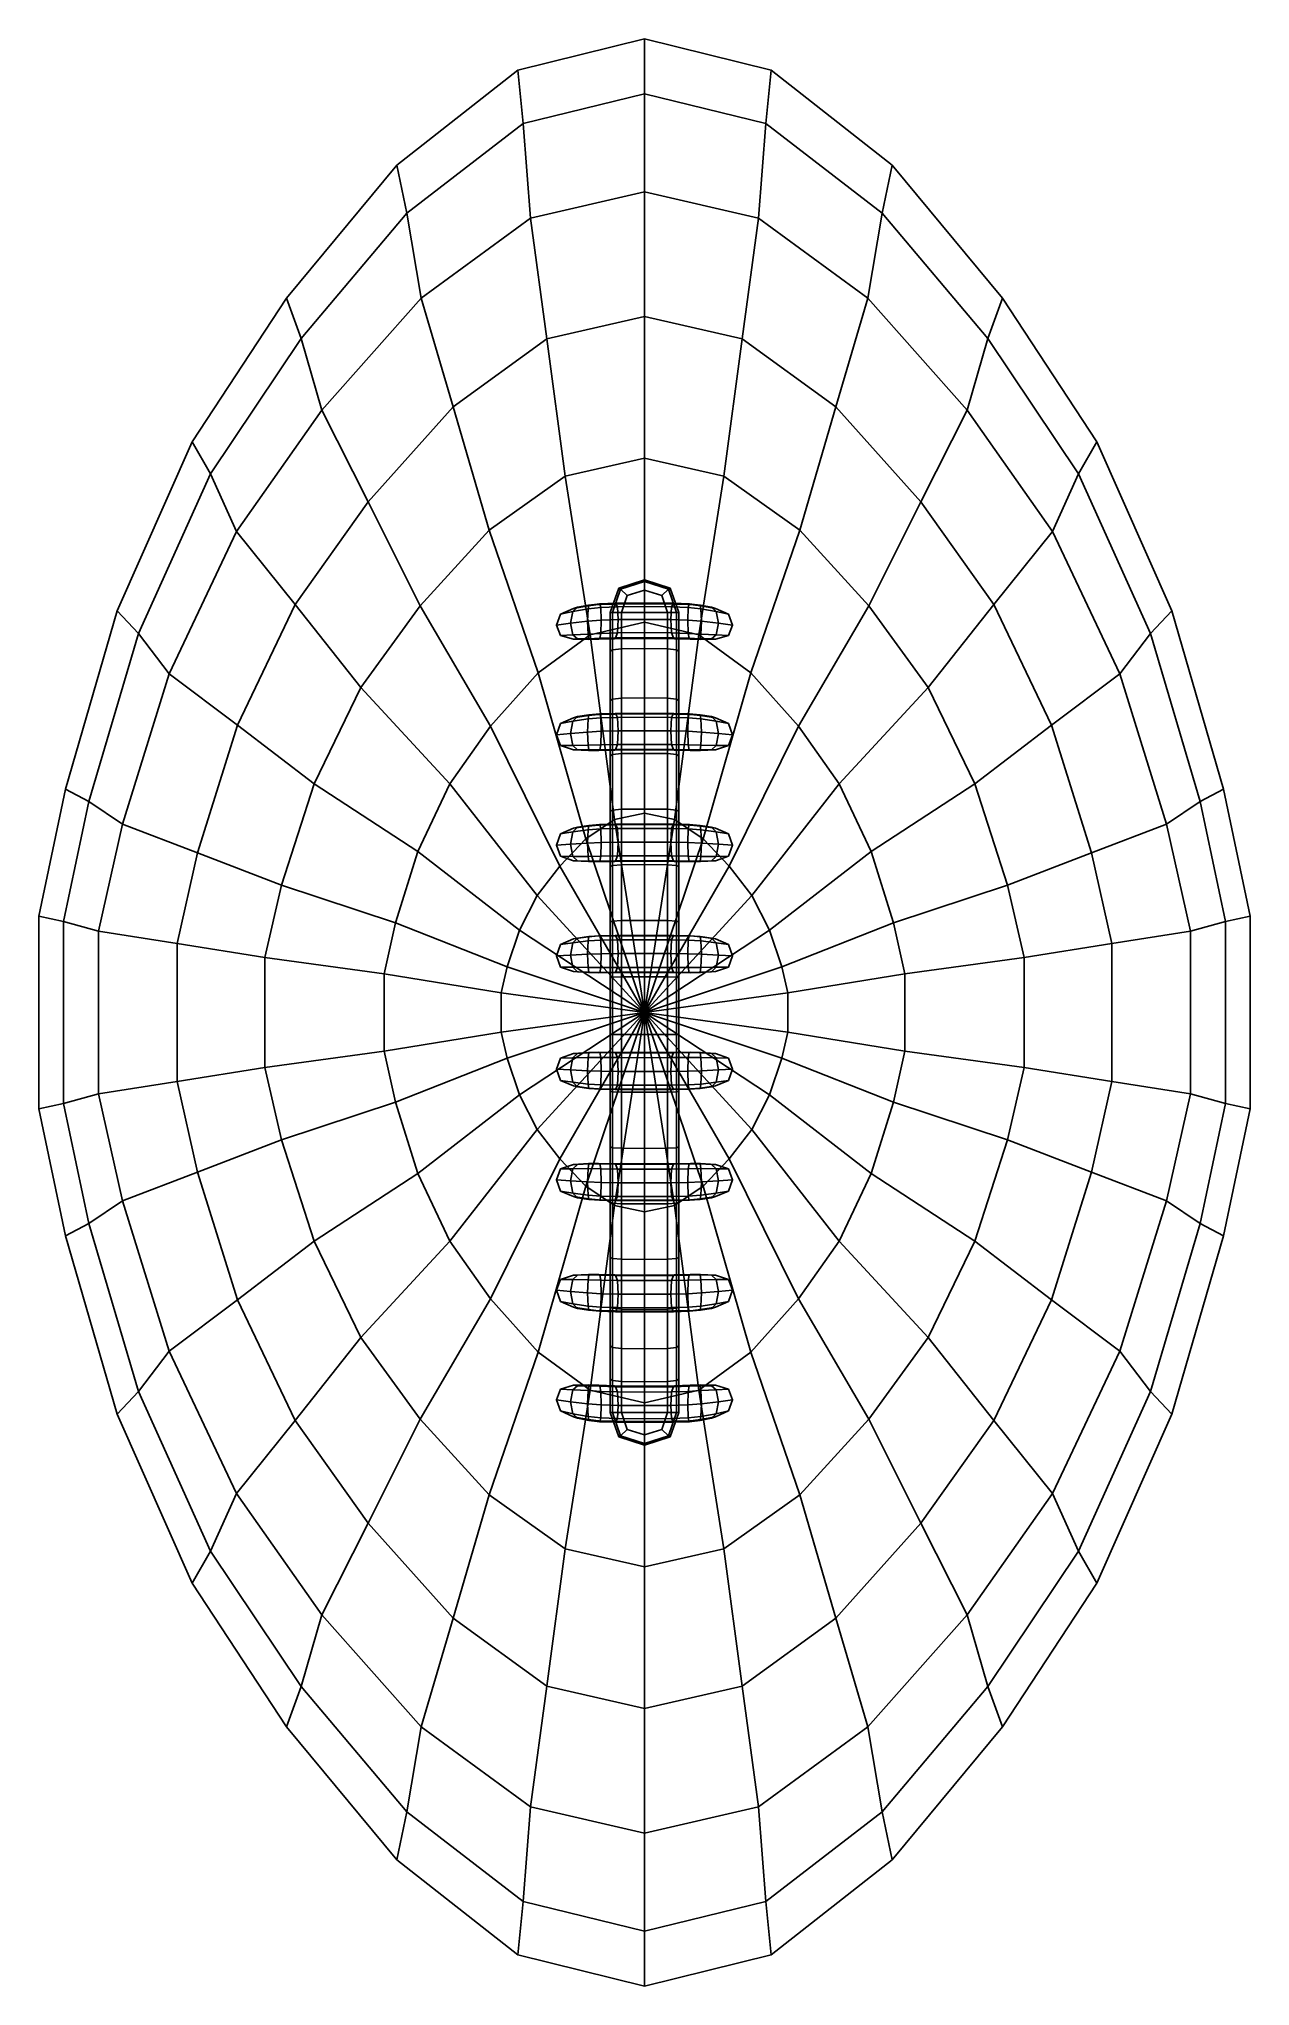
# Model space of a CAD drawing. Header units: metres. Extents: x -0.0301 to 0.0301, y -0.0484 to 0.0484.
import ezdxf

# ---------------------------------------------------------------- set-up
doc = ezdxf.new("R2010")
doc.units = ezdxf.units.M

msp = doc.modelspace()

# ---------------------------------------------------------------- linework, layer by layer
at = {"layer": 'football_low_poly'}
for points in [[(-0.006043, 0.044237, 0.006641), (-0.006299, 0.046884), (0, 0.048442), (0, 0.045707, 0.006641)], [(0, 0.045707, -0.006641), (0, 0.048442), (-0.006299, 0.046884), (-0.006043, 0.044237, -0.006641)], [(0, 0.045707, 0.006641), (0, 0.048442), (0.006299, 0.046884), (0.006043, 0.044237, 0.006641)], [(0.006043, 0.044237, -0.006641), (0.006299, 0.046884), (0, 0.048442), (0, 0.045707, -0.006641)], [(-0.011821, 0.039781, 0.006641), (-0.012323, 0.042161), (-0.006299, 0.046884), (-0.006043, 0.044237, 0.006641)], [(-0.006043, 0.044237, -0.006641), (-0.006299, 0.046884), (-0.012323, 0.042161), (-0.011821, 0.039781, -0.006641)], [(0.006043, 0.044237, 0.006641), (0.006299, 0.046884), (0.012323, 0.042161), (0.011821, 0.039781, 0.006641)], [(0.011821, 0.039781, -0.006641), (0.012323, 0.042161), (0.006299, 0.046884), (0.006043, 0.044237, -0.006641)], [(-0.005679, 0.039524, 0.012584), (-0.006043, 0.044237, 0.006641), (0, 0.045707, 0.006641), (0, 0.040838, 0.012584)], [(0, 0.040838, -0.012584), (0, 0.045707, -0.006641), (-0.006043, 0.044237, -0.006641), (-0.005679, 0.039524, -0.012584)], [(0, 0.040838, 0.012584), (0, 0.045707, 0.006641), (0.006043, 0.044237, 0.006641), (0.005679, 0.039524, 0.012584)], [(0.005679, 0.039524, -0.012584), (0.006043, 0.044237, -0.006641), (0, 0.045707, -0.006641), (0, 0.040838, -0.012584)], [(-0.01111, 0.035543, 0.012584), (-0.011821, 0.039781, 0.006641), (-0.006043, 0.044237, 0.006641), (-0.005679, 0.039524, 0.012584)], [(-0.005679, 0.039524, -0.012584), (-0.006043, 0.044237, -0.006641), (-0.011821, 0.039781, -0.006641), (-0.01111, 0.035543, -0.012584)], [(0.005679, 0.039524, 0.012584), (0.006043, 0.044237, 0.006641), (0.011821, 0.039781, 0.006641), (0.01111, 0.035543, 0.012584)], [(0.01111, 0.035543, -0.012584), (0.011821, 0.039781, -0.006641), (0.006043, 0.044237, -0.006641), (0.005679, 0.039524, -0.012584)], [(-0.017083, 0.033539, 0.006641), (-0.017808, 0.035545), (-0.012323, 0.042161), (-0.011821, 0.039781, 0.006641)], [(-0.011821, 0.039781, -0.006641), (-0.012323, 0.042161), (-0.017808, 0.035545), (-0.017083, 0.033539, -0.006641)], [(0.011821, 0.039781, 0.006641), (0.012323, 0.042161), (0.017808, 0.035545), (0.017083, 0.033539, 0.006641)], [(0.017083, 0.033539, -0.006641), (0.017808, 0.035545), (0.012323, 0.042161), (0.011821, 0.039781, -0.006641)], [(-0.004863, 0.033515, 0.017762), (-0.005679, 0.039524, 0.012584), (0, 0.040838, 0.012584), (0, 0.034629, 0.017762)], [(0, 0.034629, -0.017762), (0, 0.040838, -0.012584), (-0.005679, 0.039524, -0.012584), (-0.004863, 0.033515, -0.017762)], [(0, 0.034629, 0.017762), (0, 0.040838, 0.012584), (0.005679, 0.039524, 0.012584), (0.004863, 0.033515, 0.017762)], [(0.004863, 0.033515, -0.017762), (0.005679, 0.039524, -0.012584), (0, 0.040838, -0.012584), (0, 0.034629, -0.017762)], [(-0.016055, 0.029965, 0.012584), (-0.017083, 0.033539, 0.006641), (-0.011821, 0.039781, 0.006641), (-0.01111, 0.035543, 0.012584)], [(-0.01111, 0.035543, -0.012584), (-0.011821, 0.039781, -0.006641), (-0.017083, 0.033539, -0.006641), (-0.016055, 0.029965, -0.012584)], [(0.01111, 0.035543, 0.012584), (0.011821, 0.039781, 0.006641), (0.017083, 0.033539, 0.006641), (0.016055, 0.029965, 0.012584)], [(0.016055, 0.029965, -0.012584), (0.017083, 0.033539, -0.006641), (0.011821, 0.039781, -0.006641), (0.01111, 0.035543, -0.012584)], [(-0.009513, 0.030139, 0.017762), (-0.01111, 0.035543, 0.012584), (-0.005679, 0.039524, 0.012584), (-0.004863, 0.033515, 0.017762)], [(-0.004863, 0.033515, -0.017762), (-0.005679, 0.039524, -0.012584), (-0.01111, 0.035543, -0.012584), (-0.009513, 0.030139, -0.017762)], [(0.004863, 0.033515, 0.017762), (0.005679, 0.039524, 0.012584), (0.01111, 0.035543, 0.012584), (0.009513, 0.030139, 0.017762)], [(0.009513, 0.030139, -0.017762), (0.01111, 0.035543, -0.012584), (0.005679, 0.039524, -0.012584), (0.004863, 0.033515, -0.017762)], [(-0.021598, 0.026795, 0.006641), (-0.022515, 0.028398), (-0.017808, 0.035545), (-0.017083, 0.033539, 0.006641)], [(-0.017083, 0.033539, -0.006641), (-0.017808, 0.035545), (-0.022515, 0.028398), (-0.021598, 0.026795, -0.006641)], [(-0.013747, 0.02541, 0.017762), (-0.016055, 0.029965, 0.012584), (-0.01111, 0.035543, 0.012584), (-0.009513, 0.030139, 0.017762)], [(-0.009513, 0.030139, -0.017762), (-0.01111, 0.035543, -0.012584), (-0.016055, 0.029965, -0.012584), (-0.013747, 0.02541, -0.017762)], [(0.009513, 0.030139, 0.017762), (0.01111, 0.035543, 0.012584), (0.016055, 0.029965, 0.012584), (0.013747, 0.02541, 0.017762)], [(0.013747, 0.02541, -0.017762), (0.016055, 0.029965, -0.012584), (0.01111, 0.035543, -0.012584), (0.009513, 0.030139, -0.017762)], [(0.017083, 0.033539, 0.006641), (0.017808, 0.035545), (0.022515, 0.028398), (0.021598, 0.026795, 0.006641)], [(0.021598, 0.026795, -0.006641), (0.022515, 0.028398), (0.017808, 0.035545), (0.017083, 0.033539, -0.006641)], [(-0.003948, 0.026693, 0.02238), (-0.004863, 0.033515, 0.017762), (0, 0.034629, 0.017762), (0, 0.027581, 0.02238)], [(0, 0.027581, -0.02238), (0, 0.034629, -0.017762), (-0.004863, 0.033515, -0.017762), (-0.003948, 0.026693, -0.02238)], [(0, 0.027581, 0.02238), (0, 0.034629, 0.017762), (0.004863, 0.033515, 0.017762), (0.003948, 0.026693, 0.02238)], [(0.003948, 0.026693, -0.02238), (0.004863, 0.033515, -0.017762), (0, 0.034629, -0.017762), (0, 0.027581, -0.02238)], [(-0.020299, 0.02394, 0.012584), (-0.021598, 0.026795, 0.006641), (-0.017083, 0.033539, 0.006641), (-0.016055, 0.029965, 0.012584)], [(-0.016055, 0.029965, -0.012584), (-0.017083, 0.033539, -0.006641), (-0.021598, 0.026795, -0.006641), (-0.020299, 0.02394, -0.012584)], [(-0.007723, 0.024005, 0.02238), (-0.009513, 0.030139, 0.017762), (-0.004863, 0.033515, 0.017762), (-0.003948, 0.026693, 0.02238)], [(-0.003948, 0.026693, -0.02238), (-0.004863, 0.033515, -0.017762), (-0.009513, 0.030139, -0.017762), (-0.007723, 0.024005, -0.02238)], [(0.003948, 0.026693, 0.02238), (0.004863, 0.033515, 0.017762), (0.009513, 0.030139, 0.017762), (0.007723, 0.024005, 0.02238)], [(0.007723, 0.024005, -0.02238), (0.009513, 0.030139, -0.017762), (0.004863, 0.033515, -0.017762), (0.003948, 0.026693, -0.02238)], [(0.016055, 0.029965, 0.012584), (0.017083, 0.033539, 0.006641), (0.021598, 0.026795, 0.006641), (0.020299, 0.02394, 0.012584)], [(0.020299, 0.02394, -0.012584), (0.021598, 0.026795, -0.006641), (0.017083, 0.033539, -0.006641), (0.016055, 0.029965, -0.012584)], [(-0.01116, 0.020238, 0.02238), (-0.013747, 0.02541, 0.017762), (-0.009513, 0.030139, 0.017762), (-0.007723, 0.024005, 0.02238)], [(-0.007723, 0.024005, -0.02238), (-0.009513, 0.030139, -0.017762), (-0.013747, 0.02541, -0.017762), (-0.01116, 0.020238, -0.02238)], [(0.007723, 0.024005, 0.02238), (0.009513, 0.030139, 0.017762), (0.013747, 0.02541, 0.017762), (0.01116, 0.020238, 0.02238)], [(0.01116, 0.020238, -0.02238), (0.013747, 0.02541, -0.017762), (0.009513, 0.030139, -0.017762), (0.007723, 0.024005, -0.02238)], [(-0.017381, 0.020301, 0.017762), (-0.020299, 0.02394, 0.012584), (-0.016055, 0.029965, 0.012584), (-0.013747, 0.02541, 0.017762)], [(-0.013747, 0.02541, -0.017762), (-0.016055, 0.029965, -0.012584), (-0.020299, 0.02394, -0.012584), (-0.017381, 0.020301, -0.017762)], [(0.013747, 0.02541, 0.017762), (0.016055, 0.029965, 0.012584), (0.020299, 0.02394, 0.012584), (0.017381, 0.020301, 0.017762)], [(0.017381, 0.020301, -0.017762), (0.020299, 0.02394, -0.012584), (0.016055, 0.029965, -0.012584), (0.013747, 0.02541, -0.017762)], [(-0.02517, 0.018862, 0.006641), (-0.026238, 0.019991), (-0.022515, 0.028398), (-0.021598, 0.026795, 0.006641)], [(-0.021598, 0.026795, -0.006641), (-0.022515, 0.028398), (-0.026238, 0.019991), (-0.02517, 0.018862, -0.006641)], [(0.021598, 0.026795, 0.006641), (0.022515, 0.028398), (0.026238, 0.019991), (0.02517, 0.018862, 0.006641)], [(0.02517, 0.018862, -0.006641), (0.026238, 0.019991), (0.022515, 0.028398), (0.021598, 0.026795, -0.006641)], [(-0.002709, 0.018791, 0.026225), (-0.003948, 0.026693, 0.02238), (0, 0.027581, 0.02238), (0, 0.019416, 0.026225)], [(0, 0.019416, -0.026225), (0, 0.027581, -0.02238), (-0.003948, 0.026693, -0.02238), (-0.002709, 0.018791, -0.026225)], [(0, 0.019416, 0.026225), (0, 0.027581, 0.02238), (0.003948, 0.026693, 0.02238), (0.002709, 0.018791, 0.026225)], [(0.002709, 0.018791, -0.026225), (0.003948, 0.026693, -0.02238), (0, 0.027581, -0.02238), (0, 0.019416, -0.026225)], [(-0.023655, 0.016853, 0.012584), (-0.02517, 0.018862, 0.006641), (-0.021598, 0.026795, 0.006641), (-0.020299, 0.02394, 0.012584)], [(-0.020299, 0.02394, -0.012584), (-0.021598, 0.026795, -0.006641), (-0.02517, 0.018862, -0.006641), (-0.023655, 0.016853, -0.012584)], [(-0.005299, 0.016898, 0.026225), (-0.007723, 0.024005, 0.02238), (-0.003948, 0.026693, 0.02238), (-0.002709, 0.018791, 0.026225)], [(-0.002709, 0.018791, -0.026225), (-0.003948, 0.026693, -0.02238), (-0.007723, 0.024005, -0.02238), (-0.005299, 0.016898, -0.026225)], [(0.002709, 0.018791, 0.026225), (0.003948, 0.026693, 0.02238), (0.007723, 0.024005, 0.02238), (0.005299, 0.016898, 0.026225)], [(0.005299, 0.016898, -0.026225), (0.007723, 0.024005, -0.02238), (0.003948, 0.026693, -0.02238), (0.002709, 0.018791, -0.026225)], [(0.020299, 0.02394, 0.012584), (0.021598, 0.026795, 0.006641), (0.02517, 0.018862, 0.006641), (0.023655, 0.016853, 0.012584)], [(0.023655, 0.016853, -0.012584), (0.02517, 0.018862, -0.006641), (0.021598, 0.026795, -0.006641), (0.020299, 0.02394, -0.012584)], [(-0.01411, 0.016168, 0.02238), (-0.017381, 0.020301, 0.017762), (-0.013747, 0.02541, 0.017762), (-0.01116, 0.020238, 0.02238)], [(-0.01116, 0.020238, -0.02238), (-0.013747, 0.02541, -0.017762), (-0.017381, 0.020301, -0.017762), (-0.01411, 0.016168, -0.02238)], [(0.01116, 0.020238, 0.02238), (0.013747, 0.02541, 0.017762), (0.017381, 0.020301, 0.017762), (0.01411, 0.016168, 0.02238)], [(0.01411, 0.016168, -0.02238), (0.017381, 0.020301, -0.017762), (0.013747, 0.02541, -0.017762), (0.01116, 0.020238, -0.02238)], [(-0.020255, 0.014291, 0.017762), (-0.023655, 0.016853, 0.012584), (-0.020299, 0.02394, 0.012584), (-0.017381, 0.020301, 0.017762)], [(-0.017381, 0.020301, -0.017762), (-0.020299, 0.02394, -0.012584), (-0.023655, 0.016853, -0.012584), (-0.020255, 0.014291, -0.017762)], [(-0.007658, 0.014246, 0.026225), (-0.01116, 0.020238, 0.02238), (-0.007723, 0.024005, 0.02238), (-0.005299, 0.016898, 0.026225)], [(-0.005299, 0.016898, -0.026225), (-0.007723, 0.024005, -0.02238), (-0.01116, 0.020238, -0.02238), (-0.007658, 0.014246, -0.026225)], [(0.005299, 0.016898, 0.026225), (0.007723, 0.024005, 0.02238), (0.01116, 0.020238, 0.02238), (0.007658, 0.014246, 0.026225)], [(0.007658, 0.014246, -0.026225), (0.01116, 0.020238, -0.02238), (0.007723, 0.024005, -0.02238), (0.005299, 0.016898, -0.026225)], [(0.017381, 0.020301, 0.017762), (0.020299, 0.02394, 0.012584), (0.023655, 0.016853, 0.012584), (0.020255, 0.014291, 0.017762)], [(0.020255, 0.014291, -0.017762), (0.023655, 0.016853, -0.012584), (0.020299, 0.02394, -0.012584), (0.017381, 0.020301, -0.017762)], [(-0.001284, 0.021122, 0.02499), (0, 0.021531, 0.02484), (0, 0.021448, 0.02516), (-0.001196, 0.021061, 0.025305)], [(-0.00086, 0.020742, 0.025588), (-0.001196, 0.021061, 0.025305), (0, 0.021448, 0.02516), (0, 0.02102, 0.025539)], [(0.001284, 0.021122, 0.02499), (0.001196, 0.021061, 0.025305), (0, 0.021448, 0.02516), (0, 0.021531, 0.02484)], [(0.00086, 0.020742, 0.025588), (0, 0.02102, 0.025539), (0, 0.021448, 0.02516), (0.001196, 0.021061, 0.025305)], [(-0.001497, 0.020318, 0.025818), (-0.001443, 0.020369, 0.026036), (-0.002229, 0.020342, 0.025933), (-0.002291, 0.020296, 0.025738)], [(-0.001344, 0.020185, 0.026261), (-0.002168, 0.020157, 0.026155), (-0.002229, 0.020342, 0.025933), (-0.001443, 0.020369, 0.026036)], [(-0.001284, 0.021122, 0.02499), (-0.001196, 0.021061, 0.025305), (-0.001594, 0.019898, 0.025737), (-0.001712, 0.019896, 0.025438)], [(-0.00086, 0.020742, 0.025588), (-0.001137, 0.0199, 0.025961), (-0.001594, 0.019898, 0.025737), (-0.001196, 0.021061, 0.025305)], [(-0.001497, 0.020318, 0.025818), (0, 0.020336, 0.025888), (0, 0.020378, 0.026071), (-0.001443, 0.020369, 0.026036)], [(-0.001344, 0.020185, 0.026261), (-0.001443, 0.020369, 0.026036), (0, 0.020378, 0.026071), (0, 0.020194, 0.026296)], [(-0.00086, 0.020742, 0.025588), (0, 0.02102, 0.025539), (0, 0.0199, 0.026036), (-0.001137, 0.0199, 0.025961)], [(0.00086, 0.020742, 0.025588), (0.001137, 0.0199, 0.025961), (0, 0.0199, 0.026036), (0, 0.02102, 0.025539)], [(0.001497, 0.020318, 0.025818), (0.001443, 0.020369, 0.026036), (0, 0.020378, 0.026071), (0, 0.020336, 0.025888)], [(0.001344, 0.020185, 0.026261), (0, 0.020194, 0.026296), (0, 0.020378, 0.026071), (0.001443, 0.020369, 0.026036)], [(0.00086, 0.020742, 0.025588), (0.001196, 0.021061, 0.025305), (0.001594, 0.019898, 0.025737), (0.001137, 0.0199, 0.025961)], [(0.001284, 0.021122, 0.02499), (0.001712, 0.019896, 0.025438), (0.001594, 0.019898, 0.025737), (0.001196, 0.021061, 0.025305)], [(0.001344, 0.020185, 0.026261), (0.001443, 0.020369, 0.026036), (0.002229, 0.020342, 0.025933), (0.002168, 0.020157, 0.026155)], [(0.001497, 0.020318, 0.025818), (0.002291, 0.020296, 0.025738), (0.002229, 0.020342, 0.025933), (0.001443, 0.020369, 0.026036)], [(-0.027641, 0.010492, 0.006641), (-0.028814, 0.01112), (-0.026238, 0.019991), (-0.02517, 0.018862, 0.006641)], [(-0.02517, 0.018862, -0.006641), (-0.026238, 0.019991), (-0.028814, 0.01112), (-0.027641, 0.010492, -0.006641)], [(-0.016443, 0.011382, 0.02238), (-0.020255, 0.014291, 0.017762), (-0.017381, 0.020301, 0.017762), (-0.01411, 0.016168, 0.02238)], [(-0.01411, 0.016168, -0.02238), (-0.017381, 0.020301, -0.017762), (-0.020255, 0.014291, -0.017762), (-0.016443, 0.011382, -0.02238)], [(-0.009682, 0.011382, 0.026225), (-0.01411, 0.016168, 0.02238), (-0.01116, 0.020238, 0.02238), (-0.007658, 0.014246, 0.026225)], [(-0.007658, 0.014246, -0.026225), (-0.01116, 0.020238, -0.02238), (-0.01411, 0.016168, -0.02238), (-0.009682, 0.011382, -0.026225)], [(-0.004173, 0.019815, 0.025204), (-0.003571, 0.01995, 0.025575), (-0.003681, 0.019369, 0.025791), (-0.004381, 0.019274, 0.02535)], [(-0.004173, 0.019815, 0.025204), (-0.00353, 0.0201, 0.025329), (-0.003329, 0.020171, 0.025529), (-0.003571, 0.01995, 0.025575)], [(-0.002807, 0.020087, 0.025938), (-0.002831, 0.019465, 0.026224), (-0.003681, 0.019369, 0.025791), (-0.003571, 0.01995, 0.025575)], [(-0.002807, 0.018829, 0.026452), (-0.003571, 0.018796, 0.026046), (-0.003681, 0.019369, 0.025791), (-0.002831, 0.019465, 0.026224)], [(-0.002807, 0.020087, 0.025938), (-0.003571, 0.01995, 0.025575), (-0.003329, 0.020171, 0.025529), (-0.002773, 0.020273, 0.025746)], [(-0.00278, 0.020229, 0.025569), (-0.002773, 0.020273, 0.025746), (-0.003329, 0.020171, 0.025529), (-0.00353, 0.0201, 0.025329)], [(-0.002807, 0.020087, 0.025938), (-0.002168, 0.020157, 0.026155), (-0.002148, 0.019521, 0.026463), (-0.002831, 0.019465, 0.026224)], [(-0.002807, 0.018829, 0.026452), (-0.002831, 0.019465, 0.026224), (-0.002148, 0.019521, 0.026463), (-0.002168, 0.018864, 0.026683)], [(-0.002807, 0.020087, 0.025938), (-0.002773, 0.020273, 0.025746), (-0.002229, 0.020342, 0.025933), (-0.002168, 0.020157, 0.026155)], [(-0.00278, 0.020229, 0.025569), (-0.002291, 0.020296, 0.025738), (-0.002229, 0.020342, 0.025933), (-0.002773, 0.020273, 0.025746)], [(-0.001492, 0.009605, 0.028325), (-0.002709, 0.018791, 0.026225), (0, 0.019416, 0.026225), (0, 0.009925, 0.028325)], [(0, 0.009925, -0.028325), (0, 0.019416, -0.026225), (-0.002709, 0.018791, -0.026225), (-0.001492, 0.009605, -0.028325)], [(-0.001344, 0.020185, 0.026261), (-0.001311, 0.019548, 0.02657), (-0.002148, 0.019521, 0.026463), (-0.002168, 0.020157, 0.026155)], [(-0.001344, 0.018891, 0.026789), (-0.002168, 0.018864, 0.026683), (-0.002148, 0.019521, 0.026463), (-0.001311, 0.019548, 0.02657)], [(-0.001712, 0.017984, 0.026069), (-0.001712, 0.019896, 0.025438), (-0.001594, 0.019898, 0.025737), (-0.001594, 0.018046, 0.026353)], [(-0.001137, 0.018093, 0.026567), (-0.001594, 0.018046, 0.026353), (-0.001594, 0.019898, 0.025737), (-0.001137, 0.0199, 0.025961)], [(-0.001344, 0.020185, 0.026261), (0, 0.020194, 0.026296), (0, 0.019558, 0.026606), (-0.001311, 0.019548, 0.02657)], [(-0.001344, 0.018891, 0.026789), (-0.001311, 0.019548, 0.02657), (0, 0.019558, 0.026606), (0, 0.018901, 0.026824)], [(-0.001137, 0.018093, 0.026567), (-0.001137, 0.0199, 0.025961), (0, 0.0199, 0.026036), (0, 0.018108, 0.026638)], [(0.001344, 0.020185, 0.026261), (0.001311, 0.019548, 0.02657), (0, 0.019558, 0.026606), (0, 0.020194, 0.026296)], [(0.001137, 0.018093, 0.026567), (0, 0.018108, 0.026638), (0, 0.0199, 0.026036), (0.001137, 0.0199, 0.025961)], [(0.001344, 0.018891, 0.026789), (0, 0.018901, 0.026824), (0, 0.019558, 0.026606), (0.001311, 0.019548, 0.02657)], [(0, 0.009925, 0.028325), (0, 0.019416, 0.026225), (0.002709, 0.018791, 0.026225), (0.001492, 0.009605, 0.028325)], [(0.001492, 0.009605, -0.028325), (0.002709, 0.018791, -0.026225), (0, 0.019416, -0.026225), (0, 0.009925, -0.028325)], [(0.001137, 0.018093, 0.026567), (0.001137, 0.0199, 0.025961), (0.001594, 0.019898, 0.025737), (0.001594, 0.018046, 0.026353)], [(0.001344, 0.020185, 0.026261), (0.002168, 0.020157, 0.026155), (0.002148, 0.019521, 0.026463), (0.001311, 0.019548, 0.02657)], [(0.001344, 0.018891, 0.026789), (0.001311, 0.019548, 0.02657), (0.002148, 0.019521, 0.026463), (0.002168, 0.018864, 0.026683)], [(0.001712, 0.017984, 0.026069), (0.001594, 0.018046, 0.026353), (0.001594, 0.019898, 0.025737), (0.001712, 0.019896, 0.025438)], [(0.002807, 0.020087, 0.025938), (0.002831, 0.019465, 0.026224), (0.002148, 0.019521, 0.026463), (0.002168, 0.020157, 0.026155)], [(0.002807, 0.018829, 0.026452), (0.002168, 0.018864, 0.026683), (0.002148, 0.019521, 0.026463), (0.002831, 0.019465, 0.026224)], [(0.002807, 0.020087, 0.025938), (0.002168, 0.020157, 0.026155), (0.002229, 0.020342, 0.025933), (0.002773, 0.020273, 0.025746)], [(0.00278, 0.020229, 0.025569), (0.002773, 0.020273, 0.025746), (0.002229, 0.020342, 0.025933), (0.002291, 0.020296, 0.025738)], [(0.00278, 0.020229, 0.025569), (0.00353, 0.0201, 0.025329), (0.003329, 0.020171, 0.025529), (0.002773, 0.020273, 0.025746)], [(0.002807, 0.020087, 0.025938), (0.002773, 0.020273, 0.025746), (0.003329, 0.020171, 0.025529), (0.003571, 0.01995, 0.025575)], [(0.002807, 0.020087, 0.025938), (0.003571, 0.01995, 0.025575), (0.003681, 0.019369, 0.025791), (0.002831, 0.019465, 0.026224)], [(0.002807, 0.018829, 0.026452), (0.002831, 0.019465, 0.026224), (0.003681, 0.019369, 0.025791), (0.003571, 0.018796, 0.026046)], [(0.004173, 0.019815, 0.025204), (0.003571, 0.01995, 0.025575), (0.003329, 0.020171, 0.025529), (0.00353, 0.0201, 0.025329)], [(0.004173, 0.019815, 0.025204), (0.004381, 0.019274, 0.02535), (0.003681, 0.019369, 0.025791), (0.003571, 0.01995, 0.025575)], [(0.007658, 0.014246, 0.026225), (0.01116, 0.020238, 0.02238), (0.01411, 0.016168, 0.02238), (0.009682, 0.011382, 0.026225)], [(0.009682, 0.011382, -0.026225), (0.01411, 0.016168, -0.02238), (0.01116, 0.020238, -0.02238), (0.007658, 0.014246, -0.026225)], [(0.01411, 0.016168, 0.02238), (0.017381, 0.020301, 0.017762), (0.020255, 0.014291, 0.017762), (0.016443, 0.011382, 0.02238)], [(0.016443, 0.011382, -0.02238), (0.020255, 0.014291, -0.017762), (0.017381, 0.020301, -0.017762), (0.01411, 0.016168, -0.02238)], [(0.02517, 0.018862, 0.006641), (0.026238, 0.019991), (0.028814, 0.01112), (0.027641, 0.010492, 0.006641)], [(0.027641, 0.010492, -0.006641), (0.028814, 0.01112), (0.026238, 0.019991), (0.02517, 0.018862, -0.006641)], [(-0.025978, 0.009374, 0.012584), (-0.027641, 0.010492, 0.006641), (-0.02517, 0.018862, 0.006641), (-0.023655, 0.016853, 0.012584)], [(-0.023655, 0.016853, -0.012584), (-0.02517, 0.018862, -0.006641), (-0.027641, 0.010492, -0.006641), (-0.025978, 0.009374, -0.012584)], [(-0.002919, 0.008638, 0.028325), (-0.005299, 0.016898, 0.026225), (-0.002709, 0.018791, 0.026225), (-0.001492, 0.009605, 0.028325)], [(-0.001492, 0.009605, -0.028325), (-0.002709, 0.018791, -0.026225), (-0.005299, 0.016898, -0.026225), (-0.002919, 0.008638, -0.028325)], [(-0.004173, 0.01876, 0.025635), (-0.004381, 0.019274, 0.02535), (-0.003681, 0.019369, 0.025791), (-0.003571, 0.018796, 0.026046)], [(-0.004173, 0.01876, 0.025635), (-0.003571, 0.018796, 0.026046), (-0.003329, 0.018591, 0.026175), (-0.00353, 0.018569, 0.025955)], [(-0.002807, 0.018829, 0.026452), (-0.002773, 0.018594, 0.026432), (-0.003329, 0.018591, 0.026175), (-0.003571, 0.018796, 0.026046)], [(-0.00278, 0.018554, 0.026253), (-0.00353, 0.018569, 0.025955), (-0.003329, 0.018591, 0.026175), (-0.002773, 0.018594, 0.026432)], [(-0.002807, 0.018829, 0.026452), (-0.002168, 0.018864, 0.026683), (-0.002229, 0.018618, 0.026637), (-0.002773, 0.018594, 0.026432)], [(-0.00278, 0.018554, 0.026253), (-0.002773, 0.018594, 0.026432), (-0.002229, 0.018618, 0.026637), (-0.002291, 0.018572, 0.026442)], [(-0.001497, 0.018594, 0.026522), (-0.002291, 0.018572, 0.026442), (-0.002229, 0.018618, 0.026637), (-0.001443, 0.018645, 0.02674)], [(-0.001344, 0.018891, 0.026789), (-0.001443, 0.018645, 0.02674), (-0.002229, 0.018618, 0.026637), (-0.002168, 0.018864, 0.026683)], [(-0.001497, 0.018594, 0.026522), (-0.001443, 0.018645, 0.02674), (0, 0.018654, 0.026775), (0, 0.018612, 0.026592)], [(-0.001344, 0.018891, 0.026789), (0, 0.018901, 0.026824), (0, 0.018654, 0.026775), (-0.001443, 0.018645, 0.02674)], [(0.001344, 0.018891, 0.026789), (0.001443, 0.018645, 0.02674), (0, 0.018654, 0.026775), (0, 0.018901, 0.026824)], [(0.001497, 0.018594, 0.026522), (0, 0.018612, 0.026592), (0, 0.018654, 0.026775), (0.001443, 0.018645, 0.02674)], [(0.001344, 0.018891, 0.026789), (0.002168, 0.018864, 0.026683), (0.002229, 0.018618, 0.026637), (0.001443, 0.018645, 0.02674)], [(0.001497, 0.018594, 0.026522), (0.001443, 0.018645, 0.02674), (0.002229, 0.018618, 0.026637), (0.002291, 0.018572, 0.026442)], [(0.001492, 0.009605, 0.028325), (0.002709, 0.018791, 0.026225), (0.005299, 0.016898, 0.026225), (0.002919, 0.008638, 0.028325)], [(0.002919, 0.008638, -0.028325), (0.005299, 0.016898, -0.026225), (0.002709, 0.018791, -0.026225), (0.001492, 0.009605, -0.028325)], [(0.002807, 0.018829, 0.026452), (0.002773, 0.018594, 0.026432), (0.002229, 0.018618, 0.026637), (0.002168, 0.018864, 0.026683)], [(0.00278, 0.018554, 0.026253), (0.002291, 0.018572, 0.026442), (0.002229, 0.018618, 0.026637), (0.002773, 0.018594, 0.026432)], [(0.002807, 0.018829, 0.026452), (0.003571, 0.018796, 0.026046), (0.003329, 0.018591, 0.026175), (0.002773, 0.018594, 0.026432)], [(0.00278, 0.018554, 0.026253), (0.002773, 0.018594, 0.026432), (0.003329, 0.018591, 0.026175), (0.00353, 0.018569, 0.025955)], [(0.004173, 0.01876, 0.025635), (0.00353, 0.018569, 0.025955), (0.003329, 0.018591, 0.026175), (0.003571, 0.018796, 0.026046)], [(0.004173, 0.01876, 0.025635), (0.003571, 0.018796, 0.026046), (0.003681, 0.019369, 0.025791), (0.004381, 0.019274, 0.02535)], [(0.023655, 0.016853, 0.012584), (0.02517, 0.018862, 0.006641), (0.027641, 0.010492, 0.006641), (0.025978, 0.009374, 0.012584)], [(0.025978, 0.009374, -0.012584), (0.027641, 0.010492, -0.006641), (0.02517, 0.018862, -0.006641), (0.023655, 0.016853, -0.012584)], [(-0.001712, 0.017984, 0.026069), (-0.001594, 0.018046, 0.026353), (-0.001594, 0.015591, 0.02705), (-0.001712, 0.015518, 0.026768)], [(-0.001137, 0.018093, 0.026567), (-0.001137, 0.015646, 0.027262), (-0.001594, 0.015591, 0.02705), (-0.001594, 0.018046, 0.026353)], [(-0.001137, 0.018093, 0.026567), (0, 0.018108, 0.026638), (0, 0.015664, 0.027333), (-0.001137, 0.015646, 0.027262)], [(0.001137, 0.018093, 0.026567), (0.001137, 0.015646, 0.027262), (0, 0.015664, 0.027333), (0, 0.018108, 0.026638)], [(0.001137, 0.018093, 0.026567), (0.001594, 0.018046, 0.026353), (0.001594, 0.015591, 0.02705), (0.001137, 0.015646, 0.027262)], [(0.001712, 0.017984, 0.026069), (0.001712, 0.015518, 0.026768), (0.001594, 0.015591, 0.02705), (0.001594, 0.018046, 0.026353)], [(-0.022243, 0.007949, 0.017762), (-0.025978, 0.009374, 0.012584), (-0.023655, 0.016853, 0.012584), (-0.020255, 0.014291, 0.017762)], [(-0.020255, 0.014291, -0.017762), (-0.023655, 0.016853, -0.012584), (-0.025978, 0.009374, -0.012584), (-0.022243, 0.007949, -0.017762)], [(-0.004219, 0.007282, 0.028325), (-0.007658, 0.014246, 0.026225), (-0.005299, 0.016898, 0.026225), (-0.002919, 0.008638, 0.028325)], [(-0.002919, 0.008638, -0.028325), (-0.005299, 0.016898, -0.026225), (-0.007658, 0.014246, -0.026225), (-0.004219, 0.007282, -0.028325)], [(0.002919, 0.008638, 0.028325), (0.005299, 0.016898, 0.026225), (0.007658, 0.014246, 0.026225), (0.004219, 0.007282, 0.028325)], [(0.004219, 0.007282, -0.028325), (0.007658, 0.014246, -0.026225), (0.005299, 0.016898, -0.026225), (0.002919, 0.008638, -0.028325)], [(0.020255, 0.014291, 0.017762), (0.023655, 0.016853, 0.012584), (0.025978, 0.009374, 0.012584), (0.022243, 0.007949, 0.017762)], [(0.022243, 0.007949, -0.017762), (0.025978, 0.009374, -0.012584), (0.023655, 0.016853, -0.012584), (0.020255, 0.014291, -0.017762)], [(-0.011283, 0.008012, 0.026225), (-0.016443, 0.011382, 0.02238), (-0.01411, 0.016168, 0.02238), (-0.009682, 0.011382, 0.026225)], [(-0.009682, 0.011382, -0.026225), (-0.01411, 0.016168, -0.02238), (-0.016443, 0.011382, -0.02238), (-0.011283, 0.008012, -0.026225)], [(-0.001712, 0.012773, 0.027445), (-0.001712, 0.015518, 0.026768), (-0.001594, 0.015591, 0.02705), (-0.001594, 0.012834, 0.027731)], [(-0.001137, 0.012879, 0.027945), (-0.001594, 0.012834, 0.027731), (-0.001594, 0.015591, 0.02705), (-0.001137, 0.015646, 0.027262)], [(-0.001137, 0.012879, 0.027945), (-0.001137, 0.015646, 0.027262), (0, 0.015664, 0.027333), (0, 0.012894, 0.028017)], [(0.001137, 0.012879, 0.027945), (0, 0.012894, 0.028017), (0, 0.015664, 0.027333), (0.001137, 0.015646, 0.027262)], [(0.001137, 0.012879, 0.027945), (0.001137, 0.015646, 0.027262), (0.001594, 0.015591, 0.02705), (0.001594, 0.012834, 0.027731)], [(0.001712, 0.012773, 0.027445), (0.001594, 0.012834, 0.027731), (0.001594, 0.015591, 0.02705), (0.001712, 0.015518, 0.026768)], [(0.009682, 0.011382, 0.026225), (0.01411, 0.016168, 0.02238), (0.016443, 0.011382, 0.02238), (0.011283, 0.008012, 0.026225)], [(0.011283, 0.008012, -0.026225), (0.016443, 0.011382, -0.02238), (0.01411, 0.016168, -0.02238), (0.009682, 0.011382, -0.026225)], [(-0.004173, 0.014382, 0.026857), (-0.00353, 0.014663, 0.027019), (-0.003329, 0.014722, 0.027227), (-0.003571, 0.014494, 0.027243)], [(-0.002807, 0.014607, 0.027622), (-0.002831, 0.013957, 0.027823), (-0.003681, 0.01389, 0.027381), (-0.003571, 0.014494, 0.027243)], [(-0.002807, 0.014607, 0.027622), (-0.003571, 0.014494, 0.027243), (-0.003329, 0.014722, 0.027227), (-0.002773, 0.01481, 0.027456)], [(-0.00278, 0.01478, 0.027274), (-0.002773, 0.01481, 0.027456), (-0.003329, 0.014722, 0.027227), (-0.00353, 0.014663, 0.027019)], [(-0.002807, 0.014607, 0.027622), (-0.002168, 0.014662, 0.027847), (-0.002148, 0.013996, 0.028068), (-0.002831, 0.013957, 0.027823)], [(-0.002807, 0.014607, 0.027622), (-0.002773, 0.01481, 0.027456), (-0.002229, 0.014866, 0.027651), (-0.002168, 0.014662, 0.027847)], [(-0.00278, 0.01478, 0.027274), (-0.002291, 0.014835, 0.027451), (-0.002229, 0.014866, 0.027651), (-0.002773, 0.01481, 0.027456)], [(-0.001497, 0.01485, 0.027534), (-0.001443, 0.014885, 0.027758), (-0.002229, 0.014866, 0.027651), (-0.002291, 0.014835, 0.027451)], [(-0.001344, 0.014681, 0.027956), (-0.002168, 0.014662, 0.027847), (-0.002229, 0.014866, 0.027651), (-0.001443, 0.014885, 0.027758)], [(-0.001344, 0.014681, 0.027956), (-0.001311, 0.014015, 0.028178), (-0.002148, 0.013996, 0.028068), (-0.002168, 0.014662, 0.027847)], [(-0.001497, 0.01485, 0.027534), (0, 0.014863, 0.027605), (0, 0.014891, 0.027793), (-0.001443, 0.014885, 0.027758)], [(-0.001344, 0.014681, 0.027956), (-0.001443, 0.014885, 0.027758), (0, 0.014891, 0.027793), (0, 0.014688, 0.027992)], [(-0.001344, 0.014681, 0.027956), (0, 0.014688, 0.027992), (0, 0.014021, 0.028215), (-0.001311, 0.014015, 0.028178)], [(0.001497, 0.01485, 0.027534), (0.001443, 0.014885, 0.027758), (0, 0.014891, 0.027793), (0, 0.014863, 0.027605)], [(0.001344, 0.014681, 0.027956), (0, 0.014688, 0.027992), (0, 0.014891, 0.027793), (0.001443, 0.014885, 0.027758)], [(0.001344, 0.014681, 0.027956), (0.001311, 0.014015, 0.028178), (0, 0.014021, 0.028215), (0, 0.014688, 0.027992)], [(0.001344, 0.014681, 0.027956), (0.002168, 0.014662, 0.027847), (0.002148, 0.013996, 0.028068), (0.001311, 0.014015, 0.028178)], [(0.001344, 0.014681, 0.027956), (0.001443, 0.014885, 0.027758), (0.002229, 0.014866, 0.027651), (0.002168, 0.014662, 0.027847)], [(0.001497, 0.01485, 0.027534), (0.002291, 0.014835, 0.027451), (0.002229, 0.014866, 0.027651), (0.001443, 0.014885, 0.027758)], [(0.002807, 0.014607, 0.027622), (0.002831, 0.013957, 0.027823), (0.002148, 0.013996, 0.028068), (0.002168, 0.014662, 0.027847)], [(0.002807, 0.014607, 0.027622), (0.002168, 0.014662, 0.027847), (0.002229, 0.014866, 0.027651), (0.002773, 0.01481, 0.027456)], [(0.00278, 0.01478, 0.027274), (0.002773, 0.01481, 0.027456), (0.002229, 0.014866, 0.027651), (0.002291, 0.014835, 0.027451)], [(0.00278, 0.01478, 0.027274), (0.00353, 0.014663, 0.027019), (0.003329, 0.014722, 0.027227), (0.002773, 0.01481, 0.027456)], [(0.002807, 0.014607, 0.027622), (0.002773, 0.01481, 0.027456), (0.003329, 0.014722, 0.027227), (0.003571, 0.014494, 0.027243)], [(0.002807, 0.014607, 0.027622), (0.003571, 0.014494, 0.027243), (0.003681, 0.01389, 0.027381), (0.002831, 0.013957, 0.027823)], [(0.004173, 0.014382, 0.026857), (0.003571, 0.014494, 0.027243), (0.003329, 0.014722, 0.027227), (0.00353, 0.014663, 0.027019)], [(-0.018058, 0.006331, 0.02238), (-0.022243, 0.007949, 0.017762), (-0.020255, 0.014291, 0.017762), (-0.016443, 0.011382, 0.02238)], [(-0.016443, 0.011382, -0.02238), (-0.020255, 0.014291, -0.017762), (-0.022243, 0.007949, -0.017762), (-0.018058, 0.006331, -0.02238)], [(-0.005334, 0.005818, 0.028325), (-0.009682, 0.011382, 0.026225), (-0.007658, 0.014246, 0.026225), (-0.004219, 0.007282, 0.028325)], [(-0.004219, 0.007282, -0.028325), (-0.007658, 0.014246, -0.026225), (-0.009682, 0.011382, -0.026225), (-0.005334, 0.005818, -0.028325)], [(-0.004173, 0.014382, 0.026857), (-0.003571, 0.014494, 0.027243), (-0.003681, 0.01389, 0.027381), (-0.004381, 0.013822, 0.026929)], [(-0.004173, 0.013283, 0.027143), (-0.004381, 0.013822, 0.026929), (-0.003681, 0.01389, 0.027381), (-0.003571, 0.013292, 0.027556)], [(-0.002807, 0.013298, 0.027964), (-0.003571, 0.013292, 0.027556), (-0.003681, 0.01389, 0.027381), (-0.002831, 0.013957, 0.027823)], [(-0.002807, 0.013298, 0.027964), (-0.002831, 0.013957, 0.027823), (-0.002148, 0.013996, 0.028068), (-0.002168, 0.013316, 0.028198)], [(-0.001344, 0.013335, 0.028307), (-0.002168, 0.013316, 0.028198), (-0.002148, 0.013996, 0.028068), (-0.001311, 0.014015, 0.028178)], [(-0.001344, 0.013335, 0.028307), (-0.001311, 0.014015, 0.028178), (0, 0.014021, 0.028215), (0, 0.013341, 0.028343)], [(0.001344, 0.013335, 0.028307), (0, 0.013341, 0.028343), (0, 0.014021, 0.028215), (0.001311, 0.014015, 0.028178)], [(0.001344, 0.013335, 0.028307), (0.001311, 0.014015, 0.028178), (0.002148, 0.013996, 0.028068), (0.002168, 0.013316, 0.028198)], [(0.002807, 0.013298, 0.027964), (0.002168, 0.013316, 0.028198), (0.002148, 0.013996, 0.028068), (0.002831, 0.013957, 0.027823)], [(0.002807, 0.013298, 0.027964), (0.002831, 0.013957, 0.027823), (0.003681, 0.01389, 0.027381), (0.003571, 0.013292, 0.027556)], [(0.004173, 0.014382, 0.026857), (0.004381, 0.013822, 0.026929), (0.003681, 0.01389, 0.027381), (0.003571, 0.014494, 0.027243)], [(0.004173, 0.013283, 0.027143), (0.003571, 0.013292, 0.027556), (0.003681, 0.01389, 0.027381), (0.004381, 0.013822, 0.026929)], [(0.004219, 0.007282, 0.028325), (0.007658, 0.014246, 0.026225), (0.009682, 0.011382, 0.026225), (0.005334, 0.005818, 0.028325)], [(0.005334, 0.005818, -0.028325), (0.009682, 0.011382, -0.026225), (0.007658, 0.014246, -0.026225), (0.004219, 0.007282, -0.028325)], [(0.016443, 0.011382, 0.02238), (0.020255, 0.014291, 0.017762), (0.022243, 0.007949, 0.017762), (0.018058, 0.006331, 0.02238)], [(0.018058, 0.006331, -0.02238), (0.022243, 0.007949, -0.017762), (0.020255, 0.014291, -0.017762), (0.016443, 0.011382, -0.02238)], [(-0.004173, 0.013283, 0.027143), (-0.003571, 0.013292, 0.027556), (-0.003329, 0.013076, 0.027656), (-0.00353, 0.013069, 0.027435)], [(-0.002807, 0.013298, 0.027964), (-0.002773, 0.013062, 0.027912), (-0.003329, 0.013076, 0.027656), (-0.003571, 0.013292, 0.027556)], [(-0.00278, 0.013036, 0.027729), (-0.00353, 0.013069, 0.027435), (-0.003329, 0.013076, 0.027656), (-0.002773, 0.013062, 0.027912)], [(-0.002807, 0.013298, 0.027964), (-0.002168, 0.013316, 0.028198), (-0.002229, 0.013071, 0.028119), (-0.002773, 0.013062, 0.027912)], [(-0.00278, 0.013036, 0.027729), (-0.002773, 0.013062, 0.027912), (-0.002229, 0.013071, 0.028119), (-0.002291, 0.01304, 0.027919)], [(-0.001497, 0.013055, 0.028002), (-0.002291, 0.01304, 0.027919), (-0.002229, 0.013071, 0.028119), (-0.001443, 0.01309, 0.028226)], [(-0.001344, 0.013335, 0.028307), (-0.001443, 0.01309, 0.028226), (-0.002229, 0.013071, 0.028119), (-0.002168, 0.013316, 0.028198)], [(-0.001712, 0.012773, 0.027445), (-0.001594, 0.012834, 0.027731), (-0.001594, 0.010073, 0.028299), (-0.001712, 0.010021, 0.028011)], [(-0.001137, 0.012879, 0.027945), (-0.001137, 0.010112, 0.028515), (-0.001594, 0.010073, 0.028299), (-0.001594, 0.012834, 0.027731)], [(-0.001497, 0.013055, 0.028002), (-0.001443, 0.01309, 0.028226), (0, 0.013096, 0.028261), (0, 0.013068, 0.028073)], [(-0.001344, 0.013335, 0.028307), (0, 0.013341, 0.028343), (0, 0.013096, 0.028261), (-0.001443, 0.01309, 0.028226)], [(-0.001137, 0.012879, 0.027945), (0, 0.012894, 0.028017), (0, 0.010125, 0.028587), (-0.001137, 0.010112, 0.028515)], [(0.001344, 0.013335, 0.028307), (0.001443, 0.01309, 0.028226), (0, 0.013096, 0.028261), (0, 0.013341, 0.028343)], [(0.001497, 0.013055, 0.028002), (0, 0.013068, 0.028073), (0, 0.013096, 0.028261), (0.001443, 0.01309, 0.028226)], [(0.001137, 0.012879, 0.027945), (0.001137, 0.010112, 0.028515), (0, 0.010125, 0.028587), (0, 0.012894, 0.028017)], [(0.001137, 0.012879, 0.027945), (0.001594, 0.012834, 0.027731), (0.001594, 0.010073, 0.028299), (0.001137, 0.010112, 0.028515)], [(0.001344, 0.013335, 0.028307), (0.002168, 0.013316, 0.028198), (0.002229, 0.013071, 0.028119), (0.001443, 0.01309, 0.028226)], [(0.001497, 0.013055, 0.028002), (0.001443, 0.01309, 0.028226), (0.002229, 0.013071, 0.028119), (0.002291, 0.01304, 0.027919)], [(0.001712, 0.012773, 0.027445), (0.001712, 0.010021, 0.028011), (0.001594, 0.010073, 0.028299), (0.001594, 0.012834, 0.027731)], [(0.002807, 0.013298, 0.027964), (0.002773, 0.013062, 0.027912), (0.002229, 0.013071, 0.028119), (0.002168, 0.013316, 0.028198)], [(0.00278, 0.013036, 0.027729), (0.002291, 0.01304, 0.027919), (0.002229, 0.013071, 0.028119), (0.002773, 0.013062, 0.027912)], [(0.002807, 0.013298, 0.027964), (0.003571, 0.013292, 0.027556), (0.003329, 0.013076, 0.027656), (0.002773, 0.013062, 0.027912)], [(0.00278, 0.013036, 0.027729), (0.002773, 0.013062, 0.027912), (0.003329, 0.013076, 0.027656), (0.00353, 0.013069, 0.027435)], [(0.004173, 0.013283, 0.027143), (0.00353, 0.013069, 0.027435), (0.003329, 0.013076, 0.027656), (0.003571, 0.013292, 0.027556)], [(-0.028904, 0.004526, 0.006641), (-0.030131, 0.004797), (-0.028814, 0.01112), (-0.027641, 0.010492, 0.006641)], [(-0.027641, 0.010492, -0.006641), (-0.028814, 0.01112), (-0.030131, 0.004797), (-0.028904, 0.004526, -0.006641)], [(-0.012391, 0.004457, 0.026225), (-0.018058, 0.006331, 0.02238), (-0.016443, 0.011382, 0.02238), (-0.011283, 0.008012, 0.026225)], [(-0.011283, 0.008012, -0.026225), (-0.016443, 0.011382, -0.02238), (-0.018058, 0.006331, -0.02238), (-0.012391, 0.004457, -0.026225)], [(-0.006216, 0.004096, 0.028325), (-0.011283, 0.008012, 0.026225), (-0.009682, 0.011382, 0.026225), (-0.005334, 0.005818, 0.028325)], [(-0.005334, 0.005818, -0.028325), (-0.009682, 0.011382, -0.026225), (-0.011283, 0.008012, -0.026225), (-0.006216, 0.004096, -0.028325)], [(0.005334, 0.005818, 0.028325), (0.009682, 0.011382, 0.026225), (0.011283, 0.008012, 0.026225), (0.006216, 0.004096, 0.028325)], [(0.006216, 0.004096, -0.028325), (0.011283, 0.008012, -0.026225), (0.009682, 0.011382, -0.026225), (0.005334, 0.005818, -0.028325)], [(0.011283, 0.008012, 0.026225), (0.016443, 0.011382, 0.02238), (0.018058, 0.006331, 0.02238), (0.012391, 0.004457, 0.026225)], [(0.012391, 0.004457, -0.026225), (0.018058, 0.006331, -0.02238), (0.016443, 0.011382, -0.02238), (0.011283, 0.008012, -0.026225)], [(0.027641, 0.010492, 0.006641), (0.028814, 0.01112), (0.030131, 0.004797), (0.028904, 0.004526, 0.006641)], [(0.028904, 0.004526, -0.006641), (0.030131, 0.004797), (0.028814, 0.01112), (0.027641, 0.010492, -0.006641)], [(-0.027165, 0.004044, 0.012584), (-0.028904, 0.004526, 0.006641), (-0.027641, 0.010492, 0.006641), (-0.025978, 0.009374, 0.012584)], [(-0.025978, 0.009374, -0.012584), (-0.027641, 0.010492, -0.006641), (-0.028904, 0.004526, -0.006641), (-0.027165, 0.004044, -0.012584)], [(-0.001712, 0.007267, 0.028466), (-0.001712, 0.010021, 0.028011), (-0.001594, 0.010073, 0.028299), (-0.001594, 0.007311, 0.028756)], [(-0.001137, 0.007345, 0.028973), (-0.001594, 0.007311, 0.028756), (-0.001594, 0.010073, 0.028299), (-0.001137, 0.010112, 0.028515)], [(0, 0, 0.029204), (-0.001492, 0.009605, 0.028325), (0, 0.009925, 0.028325)], [(0, 0.009925, -0.028325), (-0.001492, 0.009605, -0.028325), (0, 0, -0.029204)], [(-0.001137, 0.007345, 0.028973), (-0.001137, 0.010112, 0.028515), (0, 0.010125, 0.028587), (0, 0.007356, 0.029045)], [(0.001137, 0.007345, 0.028973), (0, 0.007356, 0.029045), (0, 0.010125, 0.028587), (0.001137, 0.010112, 0.028515)], [(0, 0, 0.029204), (0, 0.009925, 0.028325), (0.001492, 0.009605, 0.028325)], [(0.001492, 0.009605, -0.028325), (0, 0.009925, -0.028325), (0, 0, -0.029204)], [(0.001137, 0.007345, 0.028973), (0.001137, 0.010112, 0.028515), (0.001594, 0.010073, 0.028299), (0.001594, 0.007311, 0.028756)], [(0.001712, 0.007267, 0.028466), (0.001594, 0.007311, 0.028756), (0.001594, 0.010073, 0.028299), (0.001712, 0.010021, 0.028011)], [(0.025978, 0.009374, 0.012584), (0.027641, 0.010492, 0.006641), (0.028904, 0.004526, 0.006641), (0.027165, 0.004044, 0.012584)], [(0.027165, 0.004044, -0.012584), (0.028904, 0.004526, -0.006641), (0.027641, 0.010492, -0.006641), (0.025978, 0.009374, -0.012584)], [(-0.02326, 0.003429, 0.017762), (-0.027165, 0.004044, 0.012584), (-0.025978, 0.009374, 0.012584), (-0.022243, 0.007949, 0.017762)], [(-0.022243, 0.007949, -0.017762), (-0.025978, 0.009374, -0.012584), (-0.027165, 0.004044, -0.012584), (-0.02326, 0.003429, -0.017762)], [(-0.004173, 0.008886, 0.027972), (-0.003571, 0.008987, 0.028365), (-0.003681, 0.008376, 0.028463), (-0.004381, 0.00832, 0.028009)], [(-0.004173, 0.008886, 0.027972), (-0.00353, 0.009166, 0.028152), (-0.003329, 0.009218, 0.028363), (-0.003571, 0.008987, 0.028365)], [(-0.002806, 0.00909, 0.02875), (-0.002831, 0.008431, 0.028908), (-0.003681, 0.008376, 0.028463), (-0.003571, 0.008987, 0.028365)], [(-0.002806, 0.00909, 0.02875), (-0.003571, 0.008987, 0.028365), (-0.003329, 0.009218, 0.028363), (-0.002773, 0.009301, 0.028597)], [(-0.00278, 0.009277, 0.028413), (-0.002773, 0.009301, 0.028597), (-0.003329, 0.009218, 0.028363), (-0.00353, 0.009166, 0.028152)], [(0, 0, 0.029204), (-0.002919, 0.008638, 0.028325), (-0.001492, 0.009605, 0.028325)], [(-0.001492, 0.009605, -0.028325), (-0.002919, 0.008638, -0.028325), (0, 0, -0.029204)], [(-0.002806, 0.00909, 0.02875), (-0.002168, 0.009138, 0.028977), (-0.002148, 0.008462, 0.029156), (-0.002831, 0.008431, 0.028908)], [(-0.002806, 0.00909, 0.02875), (-0.002773, 0.009301, 0.028597), (-0.002229, 0.00935, 0.028795), (-0.002168, 0.009138, 0.028977)], [(-0.00278, 0.009277, 0.028413), (-0.002291, 0.009326, 0.028593), (-0.002229, 0.00935, 0.028795), (-0.002773, 0.009301, 0.028597)], [(-0.001497, 0.009338, 0.028677), (-0.001443, 0.009364, 0.028902), (-0.002229, 0.00935, 0.028795), (-0.002291, 0.009326, 0.028593)], [(-0.001344, 0.009153, 0.029088), (-0.002168, 0.009138, 0.028977), (-0.002229, 0.00935, 0.028795), (-0.001443, 0.009364, 0.028902)], [(-0.001344, 0.009153, 0.029088), (-0.001311, 0.008476, 0.029267), (-0.002148, 0.008462, 0.029156), (-0.002168, 0.009138, 0.028977)], [(-0.001497, 0.009338, 0.028677), (0, 0.009347, 0.028749), (0, 0.009369, 0.028938), (-0.001443, 0.009364, 0.028902)], [(-0.001344, 0.009153, 0.029088), (-0.001443, 0.009364, 0.028902), (0, 0.009369, 0.028938), (0, 0.009157, 0.029124)], [(-0.001344, 0.009153, 0.029088), (0, 0.009157, 0.029124), (0, 0.008481, 0.029304), (-0.001311, 0.008476, 0.029267)], [(0, 0, 0.029204), (0.001492, 0.009605, 0.028325), (0.002919, 0.008638, 0.028325)], [(0.002919, 0.008638, -0.028325), (0.001492, 0.009605, -0.028325), (0, 0, -0.029204)], [(0.001497, 0.009338, 0.028677), (0.001443, 0.009364, 0.028902), (0, 0.009369, 0.028938), (0, 0.009347, 0.028749)], [(0.001344, 0.009153, 0.029088), (0, 0.009157, 0.029124), (0, 0.009369, 0.028938), (0.001443, 0.009364, 0.028902)], [(0.001344, 0.009153, 0.029088), (0.001311, 0.008476, 0.029267), (0, 0.008481, 0.029304), (0, 0.009157, 0.029124)], [(0.001344, 0.009153, 0.029088), (0.002168, 0.009138, 0.028977), (0.002148, 0.008462, 0.029156), (0.001311, 0.008476, 0.029267)], [(0.001344, 0.009153, 0.029088), (0.001443, 0.009364, 0.028902), (0.002229, 0.00935, 0.028795), (0.002168, 0.009138, 0.028977)], [(0.001497, 0.009338, 0.028677), (0.002291, 0.009326, 0.028593), (0.002229, 0.00935, 0.028795), (0.001443, 0.009364, 0.028902)], [(0.002806, 0.00909, 0.02875), (0.002831, 0.008431, 0.028908), (0.002148, 0.008462, 0.029156), (0.002168, 0.009138, 0.028977)], [(0.002806, 0.00909, 0.02875), (0.002168, 0.009138, 0.028977), (0.002229, 0.00935, 0.028795), (0.002773, 0.009301, 0.028597)], [(0.00278, 0.009277, 0.028413), (0.002773, 0.009301, 0.028597), (0.002229, 0.00935, 0.028795), (0.002291, 0.009326, 0.028593)], [(0.00278, 0.009277, 0.028413), (0.00353, 0.009166, 0.028152), (0.003329, 0.009218, 0.028363), (0.002773, 0.009301, 0.028597)], [(0.002806, 0.00909, 0.02875), (0.002773, 0.009301, 0.028597), (0.003329, 0.009218, 0.028363), (0.003571, 0.008987, 0.028365)], [(0.002806, 0.00909, 0.02875), (0.003571, 0.008987, 0.028365), (0.003681, 0.008376, 0.028463), (0.002831, 0.008431, 0.028908)], [(0.004173, 0.008886, 0.027972), (0.003571, 0.008987, 0.028365), (0.003329, 0.009218, 0.028363), (0.00353, 0.009166, 0.028152)], [(0.004173, 0.008886, 0.027972), (0.004381, 0.00832, 0.028009), (0.003681, 0.008376, 0.028463), (0.003571, 0.008987, 0.028365)], [(0.022243, 0.007949, 0.017762), (0.025978, 0.009374, 0.012584), (0.027165, 0.004044, 0.012584), (0.02326, 0.003429, 0.017762)], [(0.02326, 0.003429, -0.017762), (0.027165, 0.004044, -0.012584), (0.025978, 0.009374, -0.012584), (0.022243, 0.007949, -0.017762)], [(-0.018883, 0.002731, 0.02238), (-0.02326, 0.003429, 0.017762), (-0.022243, 0.007949, 0.017762), (-0.018058, 0.006331, 0.02238)], [(-0.018058, 0.006331, -0.02238), (-0.022243, 0.007949, -0.017762), (-0.02326, 0.003429, -0.017762), (-0.018883, 0.002731, -0.02238)], [(-0.006826, 0.002278, 0.028325), (-0.012391, 0.004457, 0.026225), (-0.011283, 0.008012, 0.026225), (-0.006216, 0.004096, 0.028325)], [(-0.006216, 0.004096, -0.028325), (-0.011283, 0.008012, -0.026225), (-0.012391, 0.004457, -0.026225), (-0.006826, 0.002278, -0.028325)], [(-0.004173, 0.007773, 0.028188), (-0.004381, 0.00832, 0.028009), (-0.003681, 0.008376, 0.028463), (-0.003571, 0.00777, 0.0286)], [(0, 0, 0.029204), (-0.004219, 0.007282, 0.028325), (-0.002919, 0.008638, 0.028325)], [(-0.002919, 0.008638, -0.028325), (-0.004219, 0.007282, -0.028325), (0, 0, -0.029204)], [(-0.004173, 0.007773, 0.028188), (-0.003571, 0.00777, 0.0286), (-0.003329, 0.007551, 0.028686), (-0.00353, 0.007551, 0.028465)], [(-0.002806, 0.007764, 0.029007), (-0.003571, 0.00777, 0.0286), (-0.003681, 0.008376, 0.028463), (-0.002831, 0.008431, 0.028908)], [(-0.002806, 0.007764, 0.029007), (-0.002773, 0.00753, 0.02894), (-0.003329, 0.007551, 0.028686), (-0.003571, 0.00777, 0.0286)], [(-0.002806, 0.007764, 0.029007), (-0.002831, 0.008431, 0.028908), (-0.002148, 0.008462, 0.029156), (-0.002168, 0.007775, 0.029241)], [(-0.002806, 0.007764, 0.029007), (-0.002168, 0.007775, 0.029241), (-0.002229, 0.007532, 0.029147), (-0.002773, 0.00753, 0.02894)], [(-0.001344, 0.007789, 0.029352), (-0.001443, 0.007546, 0.029255), (-0.002229, 0.007532, 0.029147), (-0.002168, 0.007775, 0.029241)], [(-0.001344, 0.007789, 0.029352), (-0.002168, 0.007775, 0.029241), (-0.002148, 0.008462, 0.029156), (-0.001311, 0.008476, 0.029267)], [(-0.001344, 0.007789, 0.029352), (0, 0.007793, 0.029388), (0, 0.00755, 0.02929), (-0.001443, 0.007546, 0.029255)], [(-0.001344, 0.007789, 0.029352), (-0.001311, 0.008476, 0.029267), (0, 0.008481, 0.029304), (0, 0.007793, 0.029388)], [(0, 0, 0.029204), (0.002919, 0.008638, 0.028325), (0.004219, 0.007282, 0.028325)], [(0.004219, 0.007282, -0.028325), (0.002919, 0.008638, -0.028325), (0, 0, -0.029204)], [(0.001344, 0.007789, 0.029352), (0, 0.007793, 0.029388), (0, 0.008481, 0.029304), (0.001311, 0.008476, 0.029267)], [(0.001344, 0.007789, 0.029352), (0.001443, 0.007546, 0.029255), (0, 0.00755, 0.02929), (0, 0.007793, 0.029388)], [(0.001344, 0.007789, 0.029352), (0.001311, 0.008476, 0.029267), (0.002148, 0.008462, 0.029156), (0.002168, 0.007775, 0.029241)], [(0.001344, 0.007789, 0.029352), (0.002168, 0.007775, 0.029241), (0.002229, 0.007532, 0.029147), (0.001443, 0.007546, 0.029255)], [(0.002806, 0.007764, 0.029007), (0.002168, 0.007775, 0.029241), (0.002148, 0.008462, 0.029156), (0.002831, 0.008431, 0.028908)], [(0.002806, 0.007764, 0.029007), (0.002773, 0.00753, 0.02894), (0.002229, 0.007532, 0.029147), (0.002168, 0.007775, 0.029241)], [(0.002806, 0.007764, 0.029007), (0.003571, 0.00777, 0.0286), (0.003329, 0.007551, 0.028686), (0.002773, 0.00753, 0.02894)], [(0.002806, 0.007764, 0.029007), (0.002831, 0.008431, 0.028908), (0.003681, 0.008376, 0.028463), (0.003571, 0.00777, 0.0286)], [(0.004173, 0.007773, 0.028188), (0.00353, 0.007551, 0.028465), (0.003329, 0.007551, 0.028686), (0.003571, 0.00777, 0.0286)], [(0.004173, 0.007773, 0.028188), (0.003571, 0.00777, 0.0286), (0.003681, 0.008376, 0.028463), (0.004381, 0.00832, 0.028009)], [(0.006216, 0.004096, 0.028325), (0.011283, 0.008012, 0.026225), (0.012391, 0.004457, 0.026225), (0.006826, 0.002278, 0.028325)], [(0.006826, 0.002278, -0.028325), (0.012391, 0.004457, -0.026225), (0.011283, 0.008012, -0.026225), (0.006216, 0.004096, -0.028325)], [(0.018058, 0.006331, 0.02238), (0.022243, 0.007949, 0.017762), (0.02326, 0.003429, 0.017762), (0.018883, 0.002731, 0.02238)], [(0.018883, 0.002731, -0.02238), (0.02326, 0.003429, -0.017762), (0.022243, 0.007949, -0.017762), (0.018058, 0.006331, -0.02238)], [(0, 0, 0.029204), (-0.005334, 0.005818, 0.028325), (-0.004219, 0.007282, 0.028325)], [(-0.004219, 0.007282, -0.028325), (-0.005334, 0.005818, -0.028325), (0, 0, -0.029204)], [(-0.00278, 0.00751, 0.028756), (-0.00353, 0.007551, 0.028465), (-0.003329, 0.007551, 0.028686), (-0.002773, 0.00753, 0.02894)], [(-0.00278, 0.00751, 0.028756), (-0.002773, 0.00753, 0.02894), (-0.002229, 0.007532, 0.029147), (-0.002291, 0.007508, 0.028945)], [(-0.001497, 0.00752, 0.029029), (-0.002291, 0.007508, 0.028945), (-0.002229, 0.007532, 0.029147), (-0.001443, 0.007546, 0.029255)], [(-0.001712, 0.007267, 0.028466), (-0.001594, 0.007311, 0.028756), (-0.001594, 0.004549, 0.0291), (-0.001712, 0.004512, 0.028809)], [(-0.001137, 0.007345, 0.028973), (-0.001137, 0.004577, 0.029318), (-0.001594, 0.004549, 0.0291), (-0.001594, 0.007311, 0.028756)], [(-0.001497, 0.00752, 0.029029), (-0.001443, 0.007546, 0.029255), (0, 0.00755, 0.02929), (0, 0.007529, 0.029101)], [(-0.001137, 0.007345, 0.028973), (0, 0.007356, 0.029045), (0, 0.004586, 0.02939), (-0.001137, 0.004577, 0.029318)], [(0.001497, 0.00752, 0.029029), (0, 0.007529, 0.029101), (0, 0.00755, 0.02929), (0.001443, 0.007546, 0.029255)], [(0.001137, 0.007345, 0.028973), (0.001137, 0.004577, 0.029318), (0, 0.004586, 0.02939), (0, 0.007356, 0.029045)], [(0, 0, 0.029204), (0.004219, 0.007282, 0.028325), (0.005334, 0.005818, 0.028325)], [(0.005334, 0.005818, -0.028325), (0.004219, 0.007282, -0.028325), (0, 0, -0.029204)], [(0.001137, 0.007345, 0.028973), (0.001594, 0.007311, 0.028756), (0.001594, 0.004549, 0.0291), (0.001137, 0.004577, 0.029318)], [(0.001497, 0.00752, 0.029029), (0.001443, 0.007546, 0.029255), (0.002229, 0.007532, 0.029147), (0.002291, 0.007508, 0.028945)], [(0.001712, 0.007267, 0.028466), (0.001712, 0.004512, 0.028809), (0.001594, 0.004549, 0.0291), (0.001594, 0.007311, 0.028756)], [(0.00278, 0.00751, 0.028756), (0.002291, 0.007508, 0.028945), (0.002229, 0.007532, 0.029147), (0.002773, 0.00753, 0.02894)], [(0.00278, 0.00751, 0.028756), (0.002773, 0.00753, 0.02894), (0.003329, 0.007551, 0.028686), (0.00353, 0.007551, 0.028465)], [(-0.012957, 0.001923, 0.026225), (-0.018883, 0.002731, 0.02238), (-0.018058, 0.006331, 0.02238), (-0.012391, 0.004457, 0.026225)], [(-0.012391, 0.004457, -0.026225), (-0.018058, 0.006331, -0.02238), (-0.018883, 0.002731, -0.02238), (-0.012957, 0.001923, -0.026225)], [(0, 0, 0.029204), (-0.006216, 0.004096, 0.028325), (-0.005334, 0.005818, 0.028325)], [(-0.005334, 0.005818, -0.028325), (-0.006216, 0.004096, -0.028325), (0, 0, -0.029204)], [(0, 0, 0.029204), (0.005334, 0.005818, 0.028325), (0.006216, 0.004096, 0.028325)], [(0.006216, 0.004096, -0.028325), (0.005334, 0.005818, -0.028325), (0, 0, -0.029204)], [(0.012391, 0.004457, 0.026225), (0.018058, 0.006331, 0.02238), (0.018883, 0.002731, 0.02238), (0.012957, 0.001923, 0.026225)], [(0.012957, 0.001923, -0.026225), (0.018883, 0.002731, -0.02238), (0.018058, 0.006331, -0.02238), (0.012391, 0.004457, -0.026225)], [(-0.028904, -0.004527, 0.006641), (-0.030131, -0.004797), (-0.030131, 0.004797), (-0.028904, 0.004526, 0.006641)], [(-0.028904, 0.004526, -0.006641), (-0.030131, 0.004797), (-0.030131, -0.004797), (-0.028904, -0.004527, -0.006641)], [(-0.027165, -0.004044, 0.012584), (-0.028904, -0.004527, 0.006641), (-0.028904, 0.004526, 0.006641), (-0.027165, 0.004044, 0.012584)], [(-0.027165, 0.004044, -0.012584), (-0.028904, 0.004526, -0.006641), (-0.028904, -0.004527, -0.006641), (-0.027165, -0.004044, -0.012584)], [(-0.02326, -0.003429, 0.017762), (-0.027165, -0.004044, 0.012584), (-0.027165, 0.004044, 0.012584), (-0.02326, 0.003429, 0.017762)], [(-0.02326, 0.003429, -0.017762), (-0.027165, 0.004044, -0.012584), (-0.027165, -0.004044, -0.012584), (-0.02326, -0.003429, -0.017762)], [(-0.007138, 0.000983, 0.028325), (-0.012957, 0.001923, 0.026225), (-0.012391, 0.004457, 0.026225), (-0.006826, 0.002278, 0.028325)], [(-0.006826, 0.002278, -0.028325), (-0.012391, 0.004457, -0.026225), (-0.012957, 0.001923, -0.026225), (-0.007138, 0.000983, -0.028325)], [(0, 0, 0.029204), (-0.006826, 0.002278, 0.028325), (-0.006216, 0.004096, 0.028325)], [(-0.006216, 0.004096, -0.028325), (-0.006826, 0.002278, -0.028325), (0, 0, -0.029204)], [(-0.001712, 0.001733, 0.028996), (-0.001712, 0.004512, 0.028809), (-0.001594, 0.004549, 0.0291), (-0.001594, 0.001757, 0.029287)], [(-0.001137, 0.001776, 0.029505), (-0.001594, 0.001757, 0.029287), (-0.001594, 0.004549, 0.0291), (-0.001137, 0.004577, 0.029318)], [(-0.001137, 0.001776, 0.029505), (-0.001137, 0.004577, 0.029318), (0, 0.004586, 0.02939), (0, 0.001782, 0.029578)], [(0.001137, 0.001776, 0.029505), (0, 0.001782, 0.029578), (0, 0.004586, 0.02939), (0.001137, 0.004577, 0.029318)], [(0, 0, 0.029204), (0.006216, 0.004096, 0.028325), (0.006826, 0.002278, 0.028325)], [(0.006826, 0.002278, -0.028325), (0.006216, 0.004096, -0.028325), (0, 0, -0.029204)], [(0.001137, 0.001776, 0.029505), (0.001137, 0.004577, 0.029318), (0.001594, 0.004549, 0.0291), (0.001594, 0.001757, 0.029287)], [(0.001712, 0.001733, 0.028996), (0.001594, 0.001757, 0.029287), (0.001594, 0.004549, 0.0291), (0.001712, 0.004512, 0.028809)], [(0.006826, 0.002278, 0.028325), (0.012391, 0.004457, 0.026225), (0.012957, 0.001923, 0.026225), (0.007138, 0.000983, 0.028325)], [(0.007138, 0.000983, -0.028325), (0.012957, 0.001923, -0.026225), (0.012391, 0.004457, -0.026225), (0.006826, 0.002278, -0.028325)], [(0.02326, 0.003429, 0.017762), (0.027165, 0.004044, 0.012584), (0.027165, -0.004044, 0.012584), (0.02326, -0.003429, 0.017762)], [(0.02326, -0.003429, -0.017762), (0.027165, -0.004044, -0.012584), (0.027165, 0.004044, -0.012584), (0.02326, 0.003429, -0.017762)], [(0.027165, 0.004044, 0.012584), (0.028904, 0.004526, 0.006641), (0.028904, -0.004526, 0.006641), (0.027165, -0.004044, 0.012584)], [(0.027165, -0.004044, -0.012584), (0.028904, -0.004526, -0.006641), (0.028904, 0.004526, -0.006641), (0.027165, 0.004044, -0.012584)], [(0.028904, 0.004526, 0.006641), (0.030131, 0.004797), (0.030131, -0.004797), (0.028904, -0.004526, 0.006641)], [(0.028904, -0.004526, -0.006641), (0.030131, -0.004797), (0.030131, 0.004797), (0.028904, 0.004526, -0.006641)], [(-0.018883, -0.002731, 0.02238), (-0.02326, -0.003429, 0.017762), (-0.02326, 0.003429, 0.017762), (-0.018883, 0.002731, 0.02238)], [(-0.018883, 0.002731, -0.02238), (-0.02326, 0.003429, -0.017762), (-0.02326, -0.003429, -0.017762), (-0.018883, -0.002731, -0.02238)], [(-0.004173, 0.003382, 0.02864), (-0.003571, 0.003473, 0.029038), (-0.003681, 0.002859, 0.029097), (-0.004381, 0.002815, 0.02864)], [(-0.004173, 0.003382, 0.02864), (-0.00353, 0.003659, 0.028837), (-0.003329, 0.003705, 0.029051), (-0.003571, 0.003473, 0.029038)], [(-0.002806, 0.003565, 0.029429), (-0.002831, 0.002901, 0.029545), (-0.003681, 0.002859, 0.029097), (-0.003571, 0.003473, 0.029038)], [(-0.002806, 0.003565, 0.029429), (-0.003571, 0.003473, 0.029038), (-0.003329, 0.003705, 0.029051), (-0.002773, 0.003781, 0.02929)], [(-0.00278, 0.003764, 0.029105), (-0.002773, 0.003781, 0.02929), (-0.003329, 0.003705, 0.029051), (-0.00353, 0.003659, 0.028837)], [(-0.002806, 0.003565, 0.029429), (-0.002168, 0.003605, 0.029659), (-0.002148, 0.002923, 0.029794), (-0.002831, 0.002901, 0.029545)], [(-0.002806, 0.002232, 0.029601), (-0.002831, 0.002901, 0.029545), (-0.002148, 0.002923, 0.029794), (-0.002168, 0.002234, 0.029836)], [(-0.002806, 0.003565, 0.029429), (-0.002773, 0.003781, 0.02929), (-0.002229, 0.003823, 0.02949), (-0.002168, 0.003605, 0.029659)], [(-0.00278, 0.003764, 0.029105), (-0.002291, 0.003807, 0.029287), (-0.002229, 0.003823, 0.02949), (-0.002773, 0.003781, 0.02929)], [(-0.001497, 0.003815, 0.029372), (-0.001443, 0.003833, 0.029599), (-0.002229, 0.003823, 0.02949), (-0.002291, 0.003807, 0.029287)], [(-0.001344, 0.003615, 0.02977), (-0.002168, 0.003605, 0.029659), (-0.002229, 0.003823, 0.02949), (-0.001443, 0.003833, 0.029599)], [(-0.001344, 0.003615, 0.02977), (-0.001311, 0.002933, 0.029906), (-0.002148, 0.002923, 0.029794), (-0.002168, 0.003605, 0.029659)], [(-0.001344, 0.002244, 0.029947), (-0.002168, 0.002234, 0.029836), (-0.002148, 0.002923, 0.029794), (-0.001311, 0.002933, 0.029906)], [(-0.001497, 0.003815, 0.029372), (0, 0.003821, 0.029445), (0, 0.003836, 0.029635), (-0.001443, 0.003833, 0.029599)], [(-0.001344, 0.003615, 0.02977), (-0.001443, 0.003833, 0.029599), (0, 0.003836, 0.029635), (0, 0.003618, 0.029807)], [(-0.001344, 0.003615, 0.02977), (0, 0.003618, 0.029807), (0, 0.002936, 0.029943), (-0.001311, 0.002933, 0.029906)], [(-0.001344, 0.002244, 0.029947), (-0.001311, 0.002933, 0.029906), (0, 0.002936, 0.029943), (0, 0.002247, 0.029984)], [(0.001497, 0.003815, 0.029372), (0.001443, 0.003833, 0.029599), (0, 0.003836, 0.029635), (0, 0.003821, 0.029445)], [(0.001344, 0.003615, 0.02977), (0, 0.003618, 0.029807), (0, 0.003836, 0.029635), (0.001443, 0.003833, 0.029599)], [(0.001344, 0.003615, 0.02977), (0.001311, 0.002933, 0.029906), (0, 0.002936, 0.029943), (0, 0.003618, 0.029807)], [(0.001344, 0.002244, 0.029947), (0, 0.002247, 0.029984), (0, 0.002936, 0.029943), (0.001311, 0.002933, 0.029906)], [(0.001344, 0.003615, 0.02977), (0.002168, 0.003605, 0.029659), (0.002148, 0.002923, 0.029794), (0.001311, 0.002933, 0.029906)], [(0.001344, 0.002244, 0.029947), (0.001311, 0.002933, 0.029906), (0.002148, 0.002923, 0.029794), (0.002168, 0.002234, 0.029836)], [(0.001344, 0.003615, 0.02977), (0.001443, 0.003833, 0.029599), (0.002229, 0.003823, 0.02949), (0.002168, 0.003605, 0.029659)], [(0.001497, 0.003815, 0.029372), (0.002291, 0.003807, 0.029287), (0.002229, 0.003823, 0.02949), (0.001443, 0.003833, 0.029599)], [(0.002806, 0.003565, 0.029429), (0.002831, 0.002901, 0.029545), (0.002148, 0.002923, 0.029794), (0.002168, 0.003605, 0.029659)], [(0.002806, 0.002232, 0.029601), (0.002168, 0.002234, 0.029836), (0.002148, 0.002923, 0.029794), (0.002831, 0.002901, 0.029545)], [(0.002806, 0.003565, 0.029429), (0.002168, 0.003605, 0.029659), (0.002229, 0.003823, 0.02949), (0.002773, 0.003781, 0.02929)], [(0.00278, 0.003764, 0.029105), (0.002773, 0.003781, 0.02929), (0.002229, 0.003823, 0.02949), (0.002291, 0.003807, 0.029287)], [(0.00278, 0.003764, 0.029105), (0.00353, 0.003659, 0.028837), (0.003329, 0.003705, 0.029051), (0.002773, 0.003781, 0.02929)], [(0.002806, 0.003565, 0.029429), (0.002773, 0.003781, 0.02929), (0.003329, 0.003705, 0.029051), (0.003571, 0.003473, 0.029038)], [(0.002806, 0.003565, 0.029429), (0.003571, 0.003473, 0.029038), (0.003681, 0.002859, 0.029097), (0.002831, 0.002901, 0.029545)], [(0.004173, 0.003382, 0.02864), (0.003571, 0.003473, 0.029038), (0.003329, 0.003705, 0.029051), (0.00353, 0.003659, 0.028837)], [(0.004173, 0.003382, 0.02864), (0.004381, 0.002815, 0.02864), (0.003681, 0.002859, 0.029097), (0.003571, 0.003473, 0.029038)], [(0.018883, 0.002731, 0.02238), (0.02326, 0.003429, 0.017762), (0.02326, -0.003429, 0.017762), (0.018883, -0.002731, 0.02238)], [(0.018883, -0.002731, -0.02238), (0.02326, -0.003429, -0.017762), (0.02326, 0.003429, -0.017762), (0.018883, 0.002731, -0.02238)], [(-0.012957, -0.001923, 0.026225), (-0.018883, -0.002731, 0.02238), (-0.018883, 0.002731, 0.02238), (-0.012957, 0.001923, 0.026225)], [(-0.012957, 0.001923, -0.026225), (-0.018883, 0.002731, -0.02238), (-0.018883, -0.002731, -0.02238), (-0.012957, -0.001923, -0.026225)], [(0, 0, 0.029204), (-0.007138, 0.000983, 0.028325), (-0.006826, 0.002278, 0.028325)], [(-0.006826, 0.002278, -0.028325), (-0.007138, 0.000983, -0.028325), (0, 0, -0.029204)], [(-0.004173, 0.002263, 0.028784), (-0.004381, 0.002815, 0.02864), (-0.003681, 0.002859, 0.029097), (-0.003571, 0.00225, 0.029195)], [(-0.004173, 0.002263, 0.028784), (-0.003571, 0.00225, 0.029195), (-0.003329, 0.002029, 0.029267), (-0.00353, 0.002036, 0.029046)], [(-0.002806, 0.002232, 0.029601), (-0.003571, 0.00225, 0.029195), (-0.003681, 0.002859, 0.029097), (-0.002831, 0.002901, 0.029545)], [(-0.002806, 0.002232, 0.029601), (-0.002773, 0.002001, 0.029519), (-0.003329, 0.002029, 0.029267), (-0.003571, 0.00225, 0.029195)], [(-0.00278, 0.001988, 0.029334), (-0.00353, 0.002036, 0.029046), (-0.003329, 0.002029, 0.029267), (-0.002773, 0.002001, 0.029519)], [(-0.002806, 0.002232, 0.029601), (-0.002168, 0.002234, 0.029836), (-0.002229, 0.001995, 0.029726), (-0.002773, 0.002001, 0.029519)], [(-0.00278, 0.001988, 0.029334), (-0.002773, 0.002001, 0.029519), (-0.002229, 0.001995, 0.029726), (-0.002291, 0.00198, 0.029523)], [(-0.001497, 0.001987, 0.029607), (-0.002291, 0.00198, 0.029523), (-0.002229, 0.001995, 0.029726), (-0.001443, 0.002005, 0.029834)], [(-0.001344, 0.002244, 0.029947), (-0.001443, 0.002005, 0.029834), (-0.002229, 0.001995, 0.029726), (-0.002168, 0.002234, 0.029836)], [(-0.001497, 0.001987, 0.029607), (-0.001443, 0.002005, 0.029834), (0, 0.002008, 0.02987), (0, 0.001994, 0.02968)], [(-0.001344, 0.002244, 0.029947), (0, 0.002247, 0.029984), (0, 0.002008, 0.02987), (-0.001443, 0.002005, 0.029834)], [(0, 0, 0.029204), (0.006826, 0.002278, 0.028325), (0.007138, 0.000983, 0.028325)], [(0.007138, 0.000983, -0.028325), (0.006826, 0.002278, -0.028325), (0, 0, -0.029204)], [(0.001344, 0.002244, 0.029947), (0.001443, 0.002005, 0.029834), (0, 0.002008, 0.02987), (0, 0.002247, 0.029984)], [(0.001497, 0.001987, 0.029607), (0, 0.001994, 0.02968), (0, 0.002008, 0.02987), (0.001443, 0.002005, 0.029834)], [(0.001344, 0.002244, 0.029947), (0.002168, 0.002234, 0.029836), (0.002229, 0.001995, 0.029726), (0.001443, 0.002005, 0.029834)], [(0.001497, 0.001987, 0.029607), (0.001443, 0.002005, 0.029834), (0.002229, 0.001995, 0.029726), (0.002291, 0.00198, 0.029523)], [(0.002806, 0.002232, 0.029601), (0.002773, 0.002001, 0.029519), (0.002229, 0.001995, 0.029726), (0.002168, 0.002234, 0.029836)], [(0.00278, 0.001988, 0.029334), (0.002291, 0.00198, 0.029523), (0.002229, 0.001995, 0.029726), (0.002773, 0.002001, 0.029519)], [(0.002806, 0.002232, 0.029601), (0.003571, 0.00225, 0.029195), (0.003329, 0.002029, 0.029267), (0.002773, 0.002001, 0.029519)], [(0.00278, 0.001988, 0.029334), (0.002773, 0.002001, 0.029519), (0.003329, 0.002029, 0.029267), (0.00353, 0.002036, 0.029046)], [(0.002806, 0.002232, 0.029601), (0.002831, 0.002901, 0.029545), (0.003681, 0.002859, 0.029097), (0.003571, 0.00225, 0.029195)], [(0.004173, 0.002263, 0.028784), (0.00353, 0.002036, 0.029046), (0.003329, 0.002029, 0.029267), (0.003571, 0.00225, 0.029195)], [(0.004173, 0.002263, 0.028784), (0.003571, 0.00225, 0.029195), (0.003681, 0.002859, 0.029097), (0.004381, 0.002815, 0.02864)], [(0.012957, 0.001923, 0.026225), (0.018883, 0.002731, 0.02238), (0.018883, -0.002731, 0.02238), (0.012957, -0.001923, 0.026225)], [(0.012957, -0.001923, -0.026225), (0.018883, -0.002731, -0.02238), (0.018883, 0.002731, -0.02238), (0.012957, 0.001923, -0.026225)], [(-0.007138, -0.000983, 0.028325), (-0.012957, -0.001923, 0.026225), (-0.012957, 0.001923, 0.026225), (-0.007138, 0.000983, 0.028325)], [(-0.007138, 0.000983, -0.028325), (-0.012957, 0.001923, -0.026225), (-0.012957, -0.001923, -0.026225), (-0.007138, -0.000983, -0.028325)], [(0, 0, 0.029204), (-0.007138, -0.000983, 0.028325), (-0.007138, 0.000983, 0.028325)], [(-0.007138, 0.000983, -0.028325), (-0.007138, -0.000983, -0.028325), (0, 0, -0.029204)], [(-0.001712, 0.001733, 0.028996), (-0.001594, 0.001757, 0.029287), (-0.001594, -0.001094, 0.029271), (-0.001712, -0.001094, 0.028979)], [(-0.001137, 0.001776, 0.029505), (-0.001137, -0.001094, 0.029489), (-0.001594, -0.001094, 0.029271), (-0.001594, 0.001757, 0.029287)], [(-0.001137, 0.001776, 0.029505), (0, 0.001782, 0.029578), (0, -0.001094, 0.029562), (-0.001137, -0.001094, 0.029489)], [(0.001137, 0.001776, 0.029505), (0.001137, -0.001094, 0.029489), (0, -0.001094, 0.029562), (0, 0.001782, 0.029578)], [(0, 0, 0.029204), (0.007138, 0.000983, 0.028325), (0.007138, -0.000983, 0.028325)], [(0.007138, -0.000983, -0.028325), (0.007138, 0.000983, -0.028325), (0, 0, -0.029204)], [(0.001137, 0.001776, 0.029505), (0.001594, 0.001757, 0.029287), (0.001594, -0.001094, 0.029271), (0.001137, -0.001094, 0.029489)], [(0.001712, 0.001733, 0.028996), (0.001712, -0.001094, 0.028979), (0.001594, -0.001094, 0.029271), (0.001594, 0.001757, 0.029287)], [(0.007138, 0.000983, 0.028325), (0.012957, 0.001923, 0.026225), (0.012957, -0.001923, 0.026225), (0.007138, -0.000983, 0.028325)], [(0.007138, -0.000983, -0.028325), (0.012957, -0.001923, -0.026225), (0.012957, 0.001923, -0.026225), (0.007138, 0.000983, -0.028325)], [(0, 0, 0.029204), (-0.006826, -0.002278, 0.028325), (-0.007138, -0.000983, 0.028325)], [(-0.007138, -0.000983, -0.028325), (-0.006826, -0.002278, -0.028325), (0, 0, -0.029204)], [(0, 0, 0.029204), (-0.006216, -0.004096, 0.028325), (-0.006826, -0.002278, 0.028325)], [(-0.006826, -0.002278, -0.028325), (-0.006216, -0.004096, -0.028325), (0, 0, -0.029204)], [(0, 0, 0.029204), (-0.005334, -0.005818, 0.028325), (-0.006216, -0.004096, 0.028325)], [(-0.006216, -0.004096, -0.028325), (-0.005334, -0.005818, -0.028325), (0, 0, -0.029204)], [(0, 0, 0.029204), (-0.004219, -0.007282, 0.028325), (-0.005334, -0.005818, 0.028325)], [(-0.005334, -0.005818, -0.028325), (-0.004219, -0.007282, -0.028325), (0, 0, -0.029204)], [(0, 0, 0.029204), (-0.002919, -0.008638, 0.028325), (-0.004219, -0.007282, 0.028325)], [(-0.004219, -0.007282, -0.028325), (-0.002919, -0.008638, -0.028325), (0, 0, -0.029204)], [(0, 0, 0.029204), (-0.001492, -0.009605, 0.028325), (-0.002919, -0.008638, 0.028325)], [(-0.002919, -0.008638, -0.028325), (-0.001492, -0.009605, -0.028325), (0, 0, -0.029204)], [(0, 0, 0.029204), (0, -0.009925, 0.028325), (-0.001492, -0.009605, 0.028325)], [(-0.001492, -0.009605, -0.028325), (0, -0.009925, -0.028325), (0, 0, -0.029204)], [(0, 0, 0.029204), (0.001492, -0.009605, 0.028325), (0, -0.009925, 0.028325)], [(0, 0, 0.029204), (0.002919, -0.008638, 0.028325), (0.001492, -0.009605, 0.028325)], [(0, 0, 0.029204), (0.004219, -0.007282, 0.028325), (0.002919, -0.008638, 0.028325)], [(0, 0, 0.029204), (0.005334, -0.005818, 0.028325), (0.004219, -0.007282, 0.028325)], [(0, 0, 0.029204), (0.006216, -0.004096, 0.028325), (0.005334, -0.005818, 0.028325)], [(0, 0, 0.029204), (0.006826, -0.002278, 0.028325), (0.006216, -0.004096, 0.028325)], [(0, 0, 0.029204), (0.007138, -0.000983, 0.028325), (0.006826, -0.002278, 0.028325)], [(0, -0.009925, -0.028325), (0.001492, -0.009605, -0.028325), (0, 0, -0.029204)], [(0.001492, -0.009605, -0.028325), (0.002919, -0.008638, -0.028325), (0, 0, -0.029204)], [(0.002919, -0.008638, -0.028325), (0.004219, -0.007282, -0.028325), (0, 0, -0.029204)], [(0.004219, -0.007282, -0.028325), (0.005334, -0.005818, -0.028325), (0, 0, -0.029204)], [(0.005334, -0.005818, -0.028325), (0.006216, -0.004096, -0.028325), (0, 0, -0.029204)], [(0.006216, -0.004096, -0.028325), (0.006826, -0.002278, -0.028325), (0, 0, -0.029204)], [(0.006826, -0.002278, -0.028325), (0.007138, -0.000983, -0.028325), (0, 0, -0.029204)], [(-0.012391, -0.004457, 0.026225), (-0.018058, -0.006331, 0.02238), (-0.018883, -0.002731, 0.02238), (-0.012957, -0.001923, 0.026225)], [(-0.012957, -0.001923, -0.026225), (-0.018883, -0.002731, -0.02238), (-0.018058, -0.006331, -0.02238), (-0.012391, -0.004457, -0.026225)], [(-0.006826, -0.002278, 0.028325), (-0.012391, -0.004457, 0.026225), (-0.012957, -0.001923, 0.026225), (-0.007138, -0.000983, 0.028325)], [(-0.007138, -0.000983, -0.028325), (-0.012957, -0.001923, -0.026225), (-0.012391, -0.004457, -0.026225), (-0.006826, -0.002278, -0.028325)], [(-0.001712, -0.003919, 0.028804), (-0.001712, -0.001094, 0.028979), (-0.001594, -0.001094, 0.029271), (-0.001594, -0.003943, 0.029096)], [(-0.001137, -0.003961, 0.029314), (-0.001594, -0.003943, 0.029096), (-0.001594, -0.001094, 0.029271), (-0.001137, -0.001094, 0.029489)], [(-0.001137, -0.003961, 0.029314), (-0.001137, -0.001094, 0.029489), (0, -0.001094, 0.029562), (0, -0.003967, 0.029387)], [(0.001137, -0.003961, 0.029314), (0, -0.003967, 0.029387), (0, -0.001094, 0.029562), (0.001137, -0.001094, 0.029489)], [(0.001137, -0.003961, 0.029314), (0.001137, -0.001094, 0.029489), (0.001594, -0.001094, 0.029271), (0.001594, -0.003943, 0.029096)], [(0.001712, -0.003919, 0.028804), (0.001594, -0.003943, 0.029096), (0.001594, -0.001094, 0.029271), (0.001712, -0.001094, 0.028979)], [(0.007138, -0.000983, 0.028325), (0.012957, -0.001923, 0.026225), (0.012391, -0.004457, 0.026225), (0.006826, -0.002278, 0.028325)], [(0.006826, -0.002278, -0.028325), (0.012391, -0.004457, -0.026225), (0.012957, -0.001923, -0.026225), (0.007138, -0.000983, -0.028325)], [(0.012957, -0.001923, 0.026225), (0.018883, -0.002731, 0.02238), (0.018058, -0.006331, 0.02238), (0.012391, -0.004457, 0.026225)], [(0.012391, -0.004457, -0.026225), (0.018058, -0.006331, -0.02238), (0.018883, -0.002731, -0.02238), (0.012957, -0.001923, -0.026225)], [(-0.018058, -0.006331, 0.02238), (-0.022243, -0.007949, 0.017762), (-0.02326, -0.003429, 0.017762), (-0.018883, -0.002731, 0.02238)], [(-0.018883, -0.002731, -0.02238), (-0.02326, -0.003429, -0.017762), (-0.022243, -0.007949, -0.017762), (-0.018058, -0.006331, -0.02238)], [(-0.006216, -0.004096, 0.028325), (-0.011283, -0.008012, 0.026225), (-0.012391, -0.004457, 0.026225), (-0.006826, -0.002278, 0.028325)], [(-0.006826, -0.002278, -0.028325), (-0.012391, -0.004457, -0.026225), (-0.011283, -0.008012, -0.026225), (-0.006216, -0.004096, -0.028325)], [(-0.004173, -0.002265, 0.028784), (-0.003571, -0.002252, 0.029195), (-0.003681, -0.002859, 0.029097), (-0.004381, -0.002815, 0.02864)], [(-0.004173, -0.00338, 0.02864), (-0.004381, -0.002815, 0.02864), (-0.003681, -0.002859, 0.029097), (-0.003571, -0.003471, 0.029038)], [(-0.004173, -0.002265, 0.028784), (-0.00353, -0.002038, 0.029046), (-0.003329, -0.002032, 0.029267), (-0.003571, -0.002252, 0.029195)], [(-0.002806, -0.002234, 0.029601), (-0.002831, -0.002901, 0.029545), (-0.003681, -0.002859, 0.029097), (-0.003571, -0.002252, 0.029195)], [(-0.002806, -0.003563, 0.029429), (-0.003571, -0.003471, 0.029038), (-0.003681, -0.002859, 0.029097), (-0.002831, -0.002901, 0.029545)], [(-0.002806, -0.002234, 0.029601), (-0.003571, -0.002252, 0.029195), (-0.003329, -0.002032, 0.029267), (-0.002773, -0.002003, 0.029519)], [(-0.00278, -0.001991, 0.029334), (-0.002773, -0.002003, 0.029519), (-0.003329, -0.002032, 0.029267), (-0.00353, -0.002038, 0.029046)], [(-0.002806, -0.002234, 0.029601), (-0.002168, -0.002236, 0.029836), (-0.002148, -0.002923, 0.029794), (-0.002831, -0.002901, 0.029545)], [(-0.002806, -0.003563, 0.029429), (-0.002831, -0.002901, 0.029545), (-0.002148, -0.002923, 0.029794), (-0.002168, -0.003603, 0.029659)], [(-0.002806, -0.002234, 0.029601), (-0.002773, -0.002003, 0.029519), (-0.002229, -0.001998, 0.029726), (-0.002168, -0.002236, 0.029836)], [(-0.00278, -0.001991, 0.029334), (-0.002291, -0.001982, 0.029523), (-0.002229, -0.001998, 0.029726), (-0.002773, -0.002003, 0.029519)], [(-0.001497, -0.00199, 0.029607), (-0.001443, -0.002007, 0.029834), (-0.002229, -0.001998, 0.029726), (-0.002291, -0.001982, 0.029523)], [(-0.001344, -0.002246, 0.029947), (-0.002168, -0.002236, 0.029836), (-0.002229, -0.001998, 0.029726), (-0.001443, -0.002007, 0.029834)], [(-0.001344, -0.002246, 0.029947), (-0.001311, -0.002932, 0.029906), (-0.002148, -0.002923, 0.029794), (-0.002168, -0.002236, 0.029836)], [(-0.001497, -0.00199, 0.029607), (0, -0.001996, 0.02968), (0, -0.002011, 0.02987), (-0.001443, -0.002007, 0.029834)], [(-0.001344, -0.002246, 0.029947), (-0.001443, -0.002007, 0.029834), (0, -0.002011, 0.02987), (0, -0.002249, 0.029984)], [(-0.001344, -0.002246, 0.029947), (0, -0.002249, 0.029984), (0, -0.002936, 0.029943), (-0.001311, -0.002932, 0.029906)], [(0.001497, -0.00199, 0.029607), (0.001443, -0.002007, 0.029834), (0, -0.002011, 0.02987), (0, -0.001996, 0.02968)], [(0.001344, -0.002246, 0.029947), (0, -0.002249, 0.029984), (0, -0.002011, 0.02987), (0.001443, -0.002007, 0.029834)], [(0.001344, -0.002246, 0.029947), (0.001311, -0.002932, 0.029906), (0, -0.002936, 0.029943), (0, -0.002249, 0.029984)], [(0.001344, -0.002246, 0.029947), (0.002168, -0.002236, 0.029836), (0.002148, -0.002923, 0.029794), (0.001311, -0.002932, 0.029906)], [(0.001344, -0.002246, 0.029947), (0.001443, -0.002007, 0.029834), (0.002229, -0.001998, 0.029726), (0.002168, -0.002236, 0.029836)], [(0.001497, -0.00199, 0.029607), (0.002291, -0.001982, 0.029523), (0.002229, -0.001998, 0.029726), (0.001443, -0.002007, 0.029834)], [(0.002806, -0.002234, 0.029601), (0.002831, -0.002901, 0.029545), (0.002148, -0.002923, 0.029794), (0.002168, -0.002236, 0.029836)], [(0.002806, -0.003563, 0.029429), (0.002168, -0.003603, 0.029659), (0.002148, -0.002923, 0.029794), (0.002831, -0.002901, 0.029545)], [(0.002806, -0.002234, 0.029601), (0.002168, -0.002236, 0.029836), (0.002229, -0.001998, 0.029726), (0.002773, -0.002003, 0.029519)], [(0.00278, -0.001991, 0.029334), (0.002773, -0.002003, 0.029519), (0.002229, -0.001998, 0.029726), (0.002291, -0.001982, 0.029523)], [(0.00278, -0.001991, 0.029334), (0.00353, -0.002038, 0.029046), (0.003329, -0.002032, 0.029267), (0.002773, -0.002003, 0.029519)], [(0.002806, -0.002234, 0.029601), (0.002773, -0.002003, 0.029519), (0.003329, -0.002032, 0.029267), (0.003571, -0.002252, 0.029195)], [(0.002806, -0.002234, 0.029601), (0.003571, -0.002252, 0.029195), (0.003681, -0.002859, 0.029097), (0.002831, -0.002901, 0.029545)], [(0.002806, -0.003563, 0.029429), (0.002831, -0.002901, 0.029545), (0.003681, -0.002859, 0.029097), (0.003571, -0.003471, 0.029038)], [(0.004173, -0.002265, 0.028784), (0.003571, -0.002252, 0.029195), (0.003329, -0.002032, 0.029267), (0.00353, -0.002038, 0.029046)], [(0.004173, -0.002265, 0.028784), (0.004381, -0.002815, 0.02864), (0.003681, -0.002859, 0.029097), (0.003571, -0.002252, 0.029195)], [(0.004173, -0.00338, 0.02864), (0.003571, -0.003471, 0.029038), (0.003681, -0.002859, 0.029097), (0.004381, -0.002815, 0.02864)], [(0.006826, -0.002278, 0.028325), (0.012391, -0.004457, 0.026225), (0.011283, -0.008012, 0.026225), (0.006216, -0.004096, 0.028325)], [(0.006216, -0.004096, -0.028325), (0.011283, -0.008012, -0.026225), (0.012391, -0.004457, -0.026225), (0.006826, -0.002278, -0.028325)], [(0.018883, -0.002731, 0.02238), (0.02326, -0.003429, 0.017762), (0.022243, -0.007949, 0.017762), (0.018058, -0.006331, 0.02238)], [(0.018058, -0.006331, -0.02238), (0.022243, -0.007949, -0.017762), (0.02326, -0.003429, -0.017762), (0.018883, -0.002731, -0.02238)], [(-0.022243, -0.007949, 0.017762), (-0.025978, -0.009374, 0.012584), (-0.027165, -0.004044, 0.012584), (-0.02326, -0.003429, 0.017762)], [(-0.02326, -0.003429, -0.017762), (-0.027165, -0.004044, -0.012584), (-0.025978, -0.009374, -0.012584), (-0.022243, -0.007949, -0.017762)], [(-0.004173, -0.00338, 0.02864), (-0.003571, -0.003471, 0.029038), (-0.003329, -0.003702, 0.029051), (-0.00353, -0.003656, 0.028837)], [(-0.002806, -0.003563, 0.029429), (-0.002773, -0.003778, 0.02929), (-0.003329, -0.003702, 0.029051), (-0.003571, -0.003471, 0.029038)], [(-0.00278, -0.003761, 0.029105), (-0.00353, -0.003656, 0.028837), (-0.003329, -0.003702, 0.029051), (-0.002773, -0.003778, 0.02929)], [(-0.002806, -0.003563, 0.029429), (-0.002168, -0.003603, 0.029659), (-0.002229, -0.00382, 0.02949), (-0.002773, -0.003778, 0.02929)], [(-0.00278, -0.003761, 0.029105), (-0.002773, -0.003778, 0.02929), (-0.002229, -0.00382, 0.02949), (-0.002291, -0.003804, 0.029287)], [(-0.001497, -0.003812, 0.029372), (-0.002291, -0.003804, 0.029287), (-0.002229, -0.00382, 0.02949), (-0.001443, -0.003829, 0.029599)], [(-0.001344, -0.003612, 0.02977), (-0.001443, -0.003829, 0.029599), (-0.002229, -0.00382, 0.02949), (-0.002168, -0.003603, 0.029659)], [(-0.001344, -0.003612, 0.02977), (-0.002168, -0.003603, 0.029659), (-0.002148, -0.002923, 0.029794), (-0.001311, -0.002932, 0.029906)], [(-0.001497, -0.003812, 0.029372), (-0.001443, -0.003829, 0.029599), (0, -0.003833, 0.029635), (0, -0.003818, 0.029445)], [(-0.001344, -0.003612, 0.02977), (0, -0.003615, 0.029807), (0, -0.003833, 0.029635), (-0.001443, -0.003829, 0.029599)], [(-0.001344, -0.003612, 0.02977), (-0.001311, -0.002932, 0.029906), (0, -0.002936, 0.029943), (0, -0.003615, 0.029807)], [(0.001344, -0.003612, 0.02977), (0, -0.003615, 0.029807), (0, -0.002936, 0.029943), (0.001311, -0.002932, 0.029906)], [(0.001344, -0.003612, 0.02977), (0.001443, -0.003829, 0.029599), (0, -0.003833, 0.029635), (0, -0.003615, 0.029807)], [(0.001497, -0.003812, 0.029372), (0, -0.003818, 0.029445), (0, -0.003833, 0.029635), (0.001443, -0.003829, 0.029599)], [(0.001344, -0.003612, 0.02977), (0.001311, -0.002932, 0.029906), (0.002148, -0.002923, 0.029794), (0.002168, -0.003603, 0.029659)], [(0.001344, -0.003612, 0.02977), (0.002168, -0.003603, 0.029659), (0.002229, -0.00382, 0.02949), (0.001443, -0.003829, 0.029599)], [(0.001497, -0.003812, 0.029372), (0.001443, -0.003829, 0.029599), (0.002229, -0.00382, 0.02949), (0.002291, -0.003804, 0.029287)], [(0.002806, -0.003563, 0.029429), (0.002773, -0.003778, 0.02929), (0.002229, -0.00382, 0.02949), (0.002168, -0.003603, 0.029659)], [(0.00278, -0.003761, 0.029105), (0.002291, -0.003804, 0.029287), (0.002229, -0.00382, 0.02949), (0.002773, -0.003778, 0.02929)], [(0.002806, -0.003563, 0.029429), (0.003571, -0.003471, 0.029038), (0.003329, -0.003702, 0.029051), (0.002773, -0.003778, 0.02929)], [(0.00278, -0.003761, 0.029105), (0.002773, -0.003778, 0.02929), (0.003329, -0.003702, 0.029051), (0.00353, -0.003656, 0.028837)], [(0.004173, -0.00338, 0.02864), (0.00353, -0.003656, 0.028837), (0.003329, -0.003702, 0.029051), (0.003571, -0.003471, 0.029038)], [(0.02326, -0.003429, 0.017762), (0.027165, -0.004044, 0.012584), (0.025978, -0.009374, 0.012584), (0.022243, -0.007949, 0.017762)], [(0.022243, -0.007949, -0.017762), (0.025978, -0.009374, -0.012584), (0.027165, -0.004044, -0.012584), (0.02326, -0.003429, -0.017762)], [(-0.027641, -0.010492, 0.006641), (-0.028814, -0.01112), (-0.030131, -0.004797), (-0.028904, -0.004527, 0.006641)], [(-0.028904, -0.004527, -0.006641), (-0.030131, -0.004797), (-0.028814, -0.01112), (-0.027641, -0.010492, -0.006641)], [(-0.025978, -0.009374, 0.012584), (-0.027641, -0.010492, 0.006641), (-0.028904, -0.004527, 0.006641), (-0.027165, -0.004044, 0.012584)], [(-0.027165, -0.004044, -0.012584), (-0.028904, -0.004527, -0.006641), (-0.027641, -0.010492, -0.006641), (-0.025978, -0.009374, -0.012584)], [(-0.011283, -0.008012, 0.026225), (-0.016443, -0.011382, 0.02238), (-0.018058, -0.006331, 0.02238), (-0.012391, -0.004457, 0.026225)], [(-0.012391, -0.004457, -0.026225), (-0.018058, -0.006331, -0.02238), (-0.016443, -0.011382, -0.02238), (-0.011283, -0.008012, -0.026225)], [(-0.005334, -0.005818, 0.028325), (-0.009682, -0.011382, 0.026225), (-0.011283, -0.008012, 0.026225), (-0.006216, -0.004096, 0.028325)], [(-0.006216, -0.004096, -0.028325), (-0.011283, -0.008012, -0.026225), (-0.009682, -0.011382, -0.026225), (-0.005334, -0.005818, -0.028325)], [(-0.001712, -0.003919, 0.028804), (-0.001594, -0.003943, 0.029096), (-0.001594, -0.006729, 0.028806), (-0.001712, -0.006692, 0.028516)], [(-0.001137, -0.003961, 0.029314), (-0.001137, -0.006757, 0.029024), (-0.001594, -0.006729, 0.028806), (-0.001594, -0.003943, 0.029096)], [(-0.001137, -0.003961, 0.029314), (0, -0.003967, 0.029387), (0, -0.006767, 0.029097), (-0.001137, -0.006757, 0.029024)], [(0.001137, -0.003961, 0.029314), (0.001137, -0.006757, 0.029024), (0, -0.006767, 0.029097), (0, -0.003967, 0.029387)], [(0.001137, -0.003961, 0.029314), (0.001594, -0.003943, 0.029096), (0.001594, -0.006729, 0.028806), (0.001137, -0.006757, 0.029024)], [(0.001712, -0.003919, 0.028804), (0.001712, -0.006692, 0.028516), (0.001594, -0.006729, 0.028806), (0.001594, -0.003943, 0.029096)], [(0.006216, -0.004096, 0.028325), (0.011283, -0.008012, 0.026225), (0.009682, -0.011382, 0.026225), (0.005334, -0.005818, 0.028325)], [(0.005334, -0.005818, -0.028325), (0.009682, -0.011382, -0.026225), (0.011283, -0.008012, -0.026225), (0.006216, -0.004096, -0.028325)], [(0.012391, -0.004457, 0.026225), (0.018058, -0.006331, 0.02238), (0.016443, -0.011382, 0.02238), (0.011283, -0.008012, 0.026225)], [(0.011283, -0.008012, -0.026225), (0.016443, -0.011382, -0.02238), (0.018058, -0.006331, -0.02238), (0.012391, -0.004457, -0.026225)], [(0.027165, -0.004044, 0.012584), (0.028904, -0.004526, 0.006641), (0.027641, -0.010492, 0.006641), (0.025978, -0.009374, 0.012584)], [(0.025978, -0.009374, -0.012584), (0.027641, -0.010492, -0.006641), (0.028904, -0.004526, -0.006641), (0.027165, -0.004044, -0.012584)], [(0.028904, -0.004526, 0.006641), (0.030131, -0.004797), (0.028814, -0.01112), (0.027641, -0.010492, 0.006641)], [(0.027641, -0.010492, -0.006641), (0.028814, -0.01112), (0.030131, -0.004797), (0.028904, -0.004526, -0.006641)], [(-0.016443, -0.011382, 0.02238), (-0.020255, -0.014291, 0.017762), (-0.022243, -0.007949, 0.017762), (-0.018058, -0.006331, 0.02238)], [(-0.018058, -0.006331, -0.02238), (-0.022243, -0.007949, -0.017762), (-0.020255, -0.014291, -0.017762), (-0.016443, -0.011382, -0.02238)], [(-0.004219, -0.007282, 0.028325), (-0.007658, -0.014246, 0.026225), (-0.009682, -0.011382, 0.026225), (-0.005334, -0.005818, 0.028325)], [(-0.005334, -0.005818, -0.028325), (-0.009682, -0.011382, -0.026225), (-0.007658, -0.014246, -0.026225), (-0.004219, -0.007282, -0.028325)], [(-0.001712, -0.009439, 0.028114), (-0.001712, -0.006692, 0.028516), (-0.001594, -0.006729, 0.028806), (-0.001594, -0.009483, 0.028404)], [(-0.001137, -0.009517, 0.028621), (-0.001594, -0.009483, 0.028404), (-0.001594, -0.006729, 0.028806), (-0.001137, -0.006757, 0.029024)], [(-0.001137, -0.009517, 0.028621), (-0.001137, -0.006757, 0.029024), (0, -0.006767, 0.029097), (0, -0.009528, 0.028693)], [(0.001137, -0.009517, 0.028621), (0, -0.009528, 0.028693), (0, -0.006767, 0.029097), (0.001137, -0.006757, 0.029024)], [(0.001137, -0.009517, 0.028621), (0.001137, -0.006757, 0.029024), (0.001594, -0.006729, 0.028806), (0.001594, -0.009483, 0.028404)], [(0.001712, -0.009439, 0.028114), (0.001594, -0.009483, 0.028404), (0.001594, -0.006729, 0.028806), (0.001712, -0.006692, 0.028516)], [(0.005334, -0.005818, 0.028325), (0.009682, -0.011382, 0.026225), (0.007658, -0.014246, 0.026225), (0.004219, -0.007282, 0.028325)], [(0.004219, -0.007282, -0.028325), (0.007658, -0.014246, -0.026225), (0.009682, -0.011382, -0.026225), (0.005334, -0.005818, -0.028325)], [(0.018058, -0.006331, 0.02238), (0.022243, -0.007949, 0.017762), (0.020255, -0.014291, 0.017762), (0.016443, -0.011382, 0.02238)], [(0.016443, -0.011382, -0.02238), (0.020255, -0.014291, -0.017762), (0.022243, -0.007949, -0.017762), (0.018058, -0.006331, -0.02238)], [(-0.002919, -0.008638, 0.028325), (-0.005299, -0.016898, 0.026225), (-0.007658, -0.014246, 0.026225), (-0.004219, -0.007282, 0.028325)], [(-0.004219, -0.007282, -0.028325), (-0.007658, -0.014246, -0.026225), (-0.005299, -0.016898, -0.026225), (-0.002919, -0.008638, -0.028325)], [(-0.004173, -0.007775, 0.028188), (-0.00353, -0.007555, 0.028465), (-0.003329, -0.007555, 0.028686), (-0.003571, -0.007773, 0.0286)], [(-0.002806, -0.007767, 0.029007), (-0.003571, -0.007773, 0.0286), (-0.003329, -0.007555, 0.028686), (-0.002773, -0.007534, 0.02894)], [(-0.00278, -0.007514, 0.028756), (-0.002773, -0.007534, 0.02894), (-0.003329, -0.007555, 0.028686), (-0.00353, -0.007555, 0.028465)], [(-0.002806, -0.007767, 0.029007), (-0.002773, -0.007534, 0.02894), (-0.002229, -0.007536, 0.029147), (-0.002168, -0.007777, 0.029241)], [(-0.00278, -0.007514, 0.028756), (-0.002291, -0.007512, 0.028945), (-0.002229, -0.007536, 0.029147), (-0.002773, -0.007534, 0.02894)], [(-0.001497, -0.007524, 0.029029), (-0.001443, -0.007549, 0.029255), (-0.002229, -0.007536, 0.029147), (-0.002291, -0.007512, 0.028945)], [(-0.001344, -0.007791, 0.029352), (-0.002168, -0.007777, 0.029241), (-0.002229, -0.007536, 0.029147), (-0.001443, -0.007549, 0.029255)], [(-0.001497, -0.007524, 0.029029), (0, -0.007533, 0.029101), (0, -0.007554, 0.02929), (-0.001443, -0.007549, 0.029255)], [(-0.001344, -0.007791, 0.029352), (-0.001443, -0.007549, 0.029255), (0, -0.007554, 0.02929), (0, -0.007796, 0.029388)], [(0.001497, -0.007524, 0.029029), (0.001443, -0.007549, 0.029255), (0, -0.007554, 0.02929), (0, -0.007533, 0.029101)], [(0.001344, -0.007791, 0.029352), (0, -0.007796, 0.029388), (0, -0.007554, 0.02929), (0.001443, -0.007549, 0.029255)], [(0.001344, -0.007791, 0.029352), (0.001443, -0.007549, 0.029255), (0.002229, -0.007536, 0.029147), (0.002168, -0.007777, 0.029241)], [(0.001497, -0.007524, 0.029029), (0.002291, -0.007512, 0.028945), (0.002229, -0.007536, 0.029147), (0.001443, -0.007549, 0.029255)], [(0.002806, -0.007767, 0.029007), (0.002168, -0.007777, 0.029241), (0.002229, -0.007536, 0.029147), (0.002773, -0.007534, 0.02894)], [(0.00278, -0.007514, 0.028756), (0.002773, -0.007534, 0.02894), (0.002229, -0.007536, 0.029147), (0.002291, -0.007512, 0.028945)], [(0.00278, -0.007514, 0.028756), (0.00353, -0.007555, 0.028465), (0.003329, -0.007555, 0.028686), (0.002773, -0.007534, 0.02894)], [(0.002806, -0.007767, 0.029007), (0.002773, -0.007534, 0.02894), (0.003329, -0.007555, 0.028686), (0.003571, -0.007773, 0.0286)], [(0.004219, -0.007282, 0.028325), (0.007658, -0.014246, 0.026225), (0.005299, -0.016898, 0.026225), (0.002919, -0.008638, 0.028325)], [(0.002919, -0.008638, -0.028325), (0.005299, -0.016898, -0.026225), (0.007658, -0.014246, -0.026225), (0.004219, -0.007282, -0.028325)], [(0.004173, -0.007775, 0.028188), (0.003571, -0.007773, 0.0286), (0.003329, -0.007555, 0.028686), (0.00353, -0.007555, 0.028465)], [(-0.020255, -0.014291, 0.017762), (-0.023655, -0.016853, 0.012584), (-0.025978, -0.009374, 0.012584), (-0.022243, -0.007949, 0.017762)], [(-0.022243, -0.007949, -0.017762), (-0.025978, -0.009374, -0.012584), (-0.023655, -0.016853, -0.012584), (-0.020255, -0.014291, -0.017762)], [(-0.009682, -0.011382, 0.026225), (-0.01411, -0.016168, 0.02238), (-0.016443, -0.011382, 0.02238), (-0.011283, -0.008012, 0.026225)], [(-0.011283, -0.008012, -0.026225), (-0.016443, -0.011382, -0.02238), (-0.01411, -0.016168, -0.02238), (-0.009682, -0.011382, -0.026225)], [(-0.001492, -0.009605, 0.028325), (-0.002709, -0.018791, 0.026225), (-0.005299, -0.016898, 0.026225), (-0.002919, -0.008638, 0.028325)], [(-0.002919, -0.008638, -0.028325), (-0.005299, -0.016898, -0.026225), (-0.002709, -0.018791, -0.026225), (-0.001492, -0.009605, -0.028325)], [(-0.004173, -0.007775, 0.028188), (-0.003571, -0.007773, 0.0286), (-0.003681, -0.008376, 0.028463), (-0.004381, -0.00832, 0.028009)], [(-0.004173, -0.008883, 0.027972), (-0.004381, -0.00832, 0.028009), (-0.003681, -0.008376, 0.028463), (-0.003571, -0.008985, 0.028365)], [(-0.002806, -0.007767, 0.029007), (-0.002831, -0.008431, 0.028908), (-0.003681, -0.008376, 0.028463), (-0.003571, -0.007773, 0.0286)], [(-0.002806, -0.009087, 0.02875), (-0.003571, -0.008985, 0.028365), (-0.003681, -0.008376, 0.028463), (-0.002831, -0.008431, 0.028908)], [(-0.002806, -0.007767, 0.029007), (-0.002168, -0.007777, 0.029241), (-0.002148, -0.008461, 0.029156), (-0.002831, -0.008431, 0.028908)], [(-0.002806, -0.009087, 0.02875), (-0.002831, -0.008431, 0.028908), (-0.002148, -0.008461, 0.029156), (-0.002168, -0.009135, 0.028977)], [(-0.001344, -0.007791, 0.029352), (-0.001311, -0.008476, 0.029267), (-0.002148, -0.008461, 0.029156), (-0.002168, -0.007777, 0.029241)], [(-0.001344, -0.009149, 0.029088), (-0.002168, -0.009135, 0.028977), (-0.002148, -0.008461, 0.029156), (-0.001311, -0.008476, 0.029267)], [(-0.001344, -0.007791, 0.029352), (0, -0.007796, 0.029388), (0, -0.00848, 0.029304), (-0.001311, -0.008476, 0.029267)], [(-0.001344, -0.009149, 0.029088), (-0.001311, -0.008476, 0.029267), (0, -0.00848, 0.029304), (0, -0.009154, 0.029124)], [(0.001344, -0.007791, 0.029352), (0.001311, -0.008476, 0.029267), (0, -0.00848, 0.029304), (0, -0.007796, 0.029388)], [(0.001344, -0.009149, 0.029088), (0, -0.009154, 0.029124), (0, -0.00848, 0.029304), (0.001311, -0.008476, 0.029267)], [(0.001344, -0.007791, 0.029352), (0.002168, -0.007777, 0.029241), (0.002148, -0.008461, 0.029156), (0.001311, -0.008476, 0.029267)], [(0.001344, -0.009149, 0.029088), (0.001311, -0.008476, 0.029267), (0.002148, -0.008461, 0.029156), (0.002168, -0.009135, 0.028977)], [(0.002919, -0.008638, 0.028325), (0.005299, -0.016898, 0.026225), (0.002709, -0.018791, 0.026225), (0.001492, -0.009605, 0.028325)], [(0.001492, -0.009605, -0.028325), (0.002709, -0.018791, -0.026225), (0.005299, -0.016898, -0.026225), (0.002919, -0.008638, -0.028325)], [(0.002806, -0.007767, 0.029007), (0.002831, -0.008431, 0.028908), (0.002148, -0.008461, 0.029156), (0.002168, -0.007777, 0.029241)], [(0.002806, -0.009087, 0.02875), (0.002168, -0.009135, 0.028977), (0.002148, -0.008461, 0.029156), (0.002831, -0.008431, 0.028908)], [(0.002806, -0.007767, 0.029007), (0.003571, -0.007773, 0.0286), (0.003681, -0.008376, 0.028463), (0.002831, -0.008431, 0.028908)], [(0.002806, -0.009087, 0.02875), (0.002831, -0.008431, 0.028908), (0.003681, -0.008376, 0.028463), (0.003571, -0.008985, 0.028365)], [(0.004173, -0.007775, 0.028188), (0.004381, -0.00832, 0.028009), (0.003681, -0.008376, 0.028463), (0.003571, -0.007773, 0.0286)], [(0.004173, -0.008883, 0.027972), (0.003571, -0.008985, 0.028365), (0.003681, -0.008376, 0.028463), (0.004381, -0.00832, 0.028009)], [(0.011283, -0.008012, 0.026225), (0.016443, -0.011382, 0.02238), (0.01411, -0.016168, 0.02238), (0.009682, -0.011382, 0.026225)], [(0.009682, -0.011382, -0.026225), (0.01411, -0.016168, -0.02238), (0.016443, -0.011382, -0.02238), (0.011283, -0.008012, -0.026225)], [(0.022243, -0.007949, 0.017762), (0.025978, -0.009374, 0.012584), (0.023655, -0.016853, 0.012584), (0.020255, -0.014291, 0.017762)], [(0.020255, -0.014291, -0.017762), (0.023655, -0.016853, -0.012584), (0.025978, -0.009374, -0.012584), (0.022243, -0.007949, -0.017762)], [(-0.023655, -0.016853, 0.012584), (-0.02517, -0.018862, 0.006641), (-0.027641, -0.010492, 0.006641), (-0.025978, -0.009374, 0.012584)], [(-0.025978, -0.009374, -0.012584), (-0.027641, -0.010492, -0.006641), (-0.02517, -0.018862, -0.006641), (-0.023655, -0.016853, -0.012584)], [(-0.004173, -0.008883, 0.027972), (-0.003571, -0.008985, 0.028365), (-0.003329, -0.009215, 0.028363), (-0.00353, -0.009162, 0.028152)], [(-0.002806, -0.009087, 0.02875), (-0.002773, -0.009297, 0.028597), (-0.003329, -0.009215, 0.028363), (-0.003571, -0.008985, 0.028365)], [(-0.00278, -0.009273, 0.028413), (-0.00353, -0.009162, 0.028152), (-0.003329, -0.009215, 0.028363), (-0.002773, -0.009297, 0.028597)], [(-0.002806, -0.009087, 0.02875), (-0.002168, -0.009135, 0.028977), (-0.002229, -0.009346, 0.028795), (-0.002773, -0.009297, 0.028597)], [(-0.00278, -0.009273, 0.028413), (-0.002773, -0.009297, 0.028597), (-0.002229, -0.009346, 0.028795), (-0.002291, -0.009322, 0.028593)], [(0, -0.009925, 0.028325), (0, -0.019416, 0.026225), (-0.002709, -0.018791, 0.026225), (-0.001492, -0.009605, 0.028325)], [(-0.001492, -0.009605, -0.028325), (-0.002709, -0.018791, -0.026225), (0, -0.019416, -0.026225), (0, -0.009925, -0.028325)], [(-0.001497, -0.009334, 0.028677), (-0.002291, -0.009322, 0.028593), (-0.002229, -0.009346, 0.028795), (-0.001443, -0.00936, 0.028902)], [(-0.001344, -0.009149, 0.029088), (-0.001443, -0.00936, 0.028902), (-0.002229, -0.009346, 0.028795), (-0.002168, -0.009135, 0.028977)], [(-0.001712, -0.009439, 0.028114), (-0.001594, -0.009483, 0.028404), (-0.001594, -0.012235, 0.027889), (-0.001712, -0.012184, 0.027601)], [(-0.001137, -0.009517, 0.028621), (-0.001137, -0.012274, 0.028105), (-0.001594, -0.012235, 0.027889), (-0.001594, -0.009483, 0.028404)], [(-0.001497, -0.009334, 0.028677), (-0.001443, -0.00936, 0.028902), (0, -0.009364, 0.028938), (0, -0.009343, 0.028749)], [(-0.001344, -0.009149, 0.029088), (0, -0.009154, 0.029124), (0, -0.009364, 0.028938), (-0.001443, -0.00936, 0.028902)], [(-0.001137, -0.009517, 0.028621), (0, -0.009528, 0.028693), (0, -0.012287, 0.028177), (-0.001137, -0.012274, 0.028105)], [(0.001344, -0.009149, 0.029088), (0.001443, -0.00936, 0.028902), (0, -0.009364, 0.028938), (0, -0.009154, 0.029124)], [(0.001497, -0.009334, 0.028677), (0, -0.009343, 0.028749), (0, -0.009364, 0.028938), (0.001443, -0.00936, 0.028902)], [(0.001137, -0.009517, 0.028621), (0.001137, -0.012274, 0.028105), (0, -0.012287, 0.028177), (0, -0.009528, 0.028693)], [(0.001492, -0.009605, 0.028325), (0.002709, -0.018791, 0.026225), (0, -0.019416, 0.026225), (0, -0.009925, 0.028325)], [(0, -0.009925, -0.028325), (0, -0.019416, -0.026225), (0.002709, -0.018791, -0.026225), (0.001492, -0.009605, -0.028325)], [(0.001137, -0.009517, 0.028621), (0.001594, -0.009483, 0.028404), (0.001594, -0.012235, 0.027889), (0.001137, -0.012274, 0.028105)], [(0.001344, -0.009149, 0.029088), (0.002168, -0.009135, 0.028977), (0.002229, -0.009346, 0.028795), (0.001443, -0.00936, 0.028902)], [(0.001497, -0.009334, 0.028677), (0.001443, -0.00936, 0.028902), (0.002229, -0.009346, 0.028795), (0.002291, -0.009322, 0.028593)], [(0.001712, -0.009439, 0.028114), (0.001712, -0.012184, 0.027601), (0.001594, -0.012235, 0.027889), (0.001594, -0.009483, 0.028404)], [(0.002806, -0.009087, 0.02875), (0.002773, -0.009297, 0.028597), (0.002229, -0.009346, 0.028795), (0.002168, -0.009135, 0.028977)], [(0.00278, -0.009273, 0.028413), (0.002291, -0.009322, 0.028593), (0.002229, -0.009346, 0.028795), (0.002773, -0.009297, 0.028597)], [(0.002806, -0.009087, 0.02875), (0.003571, -0.008985, 0.028365), (0.003329, -0.009215, 0.028363), (0.002773, -0.009297, 0.028597)], [(0.00278, -0.009273, 0.028413), (0.002773, -0.009297, 0.028597), (0.003329, -0.009215, 0.028363), (0.00353, -0.009162, 0.028152)], [(0.004173, -0.008883, 0.027972), (0.00353, -0.009162, 0.028152), (0.003329, -0.009215, 0.028363), (0.003571, -0.008985, 0.028365)], [(0.025978, -0.009374, 0.012584), (0.027641, -0.010492, 0.006641), (0.02517, -0.018862, 0.006641), (0.023655, -0.016853, 0.012584)], [(0.023655, -0.016853, -0.012584), (0.02517, -0.018862, -0.006641), (0.027641, -0.010492, -0.006641), (0.025978, -0.009374, -0.012584)], [(-0.02517, -0.018862, 0.006641), (-0.026238, -0.019991), (-0.028814, -0.01112), (-0.027641, -0.010492, 0.006641)], [(-0.027641, -0.010492, -0.006641), (-0.028814, -0.01112), (-0.026238, -0.019991), (-0.02517, -0.018862, -0.006641)], [(0.027641, -0.010492, 0.006641), (0.028814, -0.01112), (0.026238, -0.019991), (0.02517, -0.018862, 0.006641)], [(0.02517, -0.018862, -0.006641), (0.026238, -0.019991), (0.028814, -0.01112), (0.027641, -0.010492, -0.006641)], [(-0.01411, -0.016168, 0.02238), (-0.017381, -0.020301, 0.017762), (-0.020255, -0.014291, 0.017762), (-0.016443, -0.011382, 0.02238)], [(-0.016443, -0.011382, -0.02238), (-0.020255, -0.014291, -0.017762), (-0.017381, -0.020301, -0.017762), (-0.01411, -0.016168, -0.02238)], [(-0.007658, -0.014246, 0.026225), (-0.01116, -0.020238, 0.02238), (-0.01411, -0.016168, 0.02238), (-0.009682, -0.011382, 0.026225)], [(-0.009682, -0.011382, -0.026225), (-0.01411, -0.016168, -0.02238), (-0.01116, -0.020238, -0.02238), (-0.007658, -0.014246, -0.026225)], [(0.009682, -0.011382, 0.026225), (0.01411, -0.016168, 0.02238), (0.01116, -0.020238, 0.02238), (0.007658, -0.014246, 0.026225)], [(0.007658, -0.014246, -0.026225), (0.01116, -0.020238, -0.02238), (0.01411, -0.016168, -0.02238), (0.009682, -0.011382, -0.026225)], [(0.016443, -0.011382, 0.02238), (0.020255, -0.014291, 0.017762), (0.017381, -0.020301, 0.017762), (0.01411, -0.016168, 0.02238)], [(0.01411, -0.016168, -0.02238), (0.017381, -0.020301, -0.017762), (0.020255, -0.014291, -0.017762), (0.016443, -0.011382, -0.02238)], [(-0.001712, -0.014658, 0.02705), (-0.001712, -0.012184, 0.027601), (-0.001594, -0.012235, 0.027889), (-0.001594, -0.014719, 0.027336)], [(-0.001137, -0.014765, 0.02755), (-0.001594, -0.014719, 0.027336), (-0.001594, -0.012235, 0.027889), (-0.001137, -0.012274, 0.028105)], [(-0.001137, -0.014765, 0.02755), (-0.001137, -0.012274, 0.028105), (0, -0.012287, 0.028177), (0, -0.01478, 0.027622)], [(0.001137, -0.014765, 0.02755), (0, -0.01478, 0.027622), (0, -0.012287, 0.028177), (0.001137, -0.012274, 0.028105)], [(0.001137, -0.014765, 0.02755), (0.001137, -0.012274, 0.028105), (0.001594, -0.012235, 0.027889), (0.001594, -0.014719, 0.027336)], [(0.001712, -0.014658, 0.02705), (0.001594, -0.014719, 0.027336), (0.001594, -0.012235, 0.027889), (0.001712, -0.012184, 0.027601)], [(-0.004173, -0.013282, 0.027143), (-0.003571, -0.013291, 0.027556), (-0.003681, -0.01389, 0.027381), (-0.004381, -0.013822, 0.026929)], [(-0.004173, -0.013282, 0.027143), (-0.00353, -0.013067, 0.027435), (-0.003329, -0.013075, 0.027656), (-0.003571, -0.013291, 0.027556)], [(-0.002807, -0.013297, 0.027964), (-0.002831, -0.013957, 0.027823), (-0.003681, -0.01389, 0.027381), (-0.003571, -0.013291, 0.027556)], [(-0.002807, -0.013297, 0.027964), (-0.003571, -0.013291, 0.027556), (-0.003329, -0.013075, 0.027656), (-0.002773, -0.01306, 0.027912)], [(-0.00278, -0.013034, 0.027729), (-0.002773, -0.01306, 0.027912), (-0.003329, -0.013075, 0.027656), (-0.00353, -0.013067, 0.027435)], [(-0.002807, -0.013297, 0.027964), (-0.002168, -0.013315, 0.028198), (-0.002148, -0.013996, 0.028068), (-0.002831, -0.013957, 0.027823)], [(-0.002807, -0.013297, 0.027964), (-0.002773, -0.01306, 0.027912), (-0.002229, -0.013069, 0.028119), (-0.002168, -0.013315, 0.028198)], [(-0.00278, -0.013034, 0.027729), (-0.002291, -0.013038, 0.027919), (-0.002229, -0.013069, 0.028119), (-0.002773, -0.01306, 0.027912)], [(-0.001497, -0.013053, 0.028002), (-0.001443, -0.013088, 0.028226), (-0.002229, -0.013069, 0.028119), (-0.002291, -0.013038, 0.027919)], [(-0.001344, -0.013334, 0.028307), (-0.002168, -0.013315, 0.028198), (-0.002229, -0.013069, 0.028119), (-0.001443, -0.013088, 0.028226)], [(-0.001344, -0.013334, 0.028307), (-0.001311, -0.014015, 0.028178), (-0.002148, -0.013996, 0.028068), (-0.002168, -0.013315, 0.028198)], [(-0.001497, -0.013053, 0.028002), (0, -0.013066, 0.028073), (0, -0.013094, 0.028261), (-0.001443, -0.013088, 0.028226)], [(-0.001344, -0.013334, 0.028307), (-0.001443, -0.013088, 0.028226), (0, -0.013094, 0.028261), (0, -0.01334, 0.028343)], [(-0.001344, -0.013334, 0.028307), (0, -0.01334, 0.028343), (0, -0.014022, 0.028215), (-0.001311, -0.014015, 0.028178)], [(0.001497, -0.013053, 0.028002), (0.001443, -0.013088, 0.028226), (0, -0.013094, 0.028261), (0, -0.013066, 0.028073)], [(0.001344, -0.013334, 0.028307), (0, -0.01334, 0.028343), (0, -0.013094, 0.028261), (0.001443, -0.013088, 0.028226)], [(0.001344, -0.013334, 0.028307), (0.001311, -0.014015, 0.028178), (0, -0.014022, 0.028215), (0, -0.01334, 0.028343)], [(0.001344, -0.013334, 0.028307), (0.002168, -0.013315, 0.028198), (0.002148, -0.013996, 0.028068), (0.001311, -0.014015, 0.028178)], [(0.001344, -0.013334, 0.028307), (0.001443, -0.013088, 0.028226), (0.002229, -0.013069, 0.028119), (0.002168, -0.013315, 0.028198)], [(0.001497, -0.013053, 0.028002), (0.002291, -0.013038, 0.027919), (0.002229, -0.013069, 0.028119), (0.001443, -0.013088, 0.028226)], [(0.002807, -0.013297, 0.027964), (0.002831, -0.013957, 0.027823), (0.002148, -0.013996, 0.028068), (0.002168, -0.013315, 0.028198)], [(0.002807, -0.013297, 0.027964), (0.002168, -0.013315, 0.028198), (0.002229, -0.013069, 0.028119), (0.002773, -0.01306, 0.027912)], [(0.00278, -0.013034, 0.027729), (0.002773, -0.01306, 0.027912), (0.002229, -0.013069, 0.028119), (0.002291, -0.013038, 0.027919)], [(0.00278, -0.013034, 0.027729), (0.00353, -0.013067, 0.027435), (0.003329, -0.013075, 0.027656), (0.002773, -0.01306, 0.027912)], [(0.002807, -0.013297, 0.027964), (0.002773, -0.01306, 0.027912), (0.003329, -0.013075, 0.027656), (0.003571, -0.013291, 0.027556)], [(0.002807, -0.013297, 0.027964), (0.003571, -0.013291, 0.027556), (0.003681, -0.01389, 0.027381), (0.002831, -0.013957, 0.027823)], [(0.004173, -0.013282, 0.027143), (0.003571, -0.013291, 0.027556), (0.003329, -0.013075, 0.027656), (0.00353, -0.013067, 0.027435)], [(0.004173, -0.013282, 0.027143), (0.004381, -0.013822, 0.026929), (0.003681, -0.01389, 0.027381), (0.003571, -0.013291, 0.027556)], [(-0.017381, -0.020301, 0.017762), (-0.020299, -0.02394, 0.012584), (-0.023655, -0.016853, 0.012584), (-0.020255, -0.014291, 0.017762)], [(-0.020255, -0.014291, -0.017762), (-0.023655, -0.016853, -0.012584), (-0.020299, -0.02394, -0.012584), (-0.017381, -0.020301, -0.017762)], [(-0.005299, -0.016898, 0.026225), (-0.007723, -0.024005, 0.02238), (-0.01116, -0.020238, 0.02238), (-0.007658, -0.014246, 0.026225)], [(-0.007658, -0.014246, -0.026225), (-0.01116, -0.020238, -0.02238), (-0.007723, -0.024005, -0.02238), (-0.005299, -0.016898, -0.026225)], [(-0.004173, -0.014383, 0.026857), (-0.004381, -0.013822, 0.026929), (-0.003681, -0.01389, 0.027381), (-0.003571, -0.014495, 0.027243)], [(-0.004173, -0.014383, 0.026857), (-0.003571, -0.014495, 0.027243), (-0.003329, -0.014724, 0.027227), (-0.00353, -0.014665, 0.027019)], [(-0.002807, -0.014608, 0.027622), (-0.003571, -0.014495, 0.027243), (-0.003681, -0.01389, 0.027381), (-0.002831, -0.013957, 0.027823)], [(-0.002807, -0.014608, 0.027622), (-0.002773, -0.014812, 0.027456), (-0.003329, -0.014724, 0.027227), (-0.003571, -0.014495, 0.027243)], [(-0.002807, -0.014608, 0.027622), (-0.002831, -0.013957, 0.027823), (-0.002148, -0.013996, 0.028068), (-0.002168, -0.014664, 0.027847)], [(-0.001344, -0.014683, 0.027956), (-0.002168, -0.014664, 0.027847), (-0.002148, -0.013996, 0.028068), (-0.001311, -0.014015, 0.028178)], [(-0.001344, -0.014683, 0.027956), (-0.001311, -0.014015, 0.028178), (0, -0.014022, 0.028215), (0, -0.014689, 0.027992)], [(0.001344, -0.014683, 0.027956), (0, -0.014689, 0.027992), (0, -0.014022, 0.028215), (0.001311, -0.014015, 0.028178)], [(0.001344, -0.014683, 0.027956), (0.001311, -0.014015, 0.028178), (0.002148, -0.013996, 0.028068), (0.002168, -0.014664, 0.027847)], [(0.002807, -0.014608, 0.027622), (0.002168, -0.014664, 0.027847), (0.002148, -0.013996, 0.028068), (0.002831, -0.013957, 0.027823)], [(0.002807, -0.014608, 0.027622), (0.003571, -0.014495, 0.027243), (0.003329, -0.014724, 0.027227), (0.002773, -0.014812, 0.027456)], [(0.002807, -0.014608, 0.027622), (0.002831, -0.013957, 0.027823), (0.003681, -0.01389, 0.027381), (0.003571, -0.014495, 0.027243)], [(0.004173, -0.014383, 0.026857), (0.00353, -0.014665, 0.027019), (0.003329, -0.014724, 0.027227), (0.003571, -0.014495, 0.027243)], [(0.004173, -0.014383, 0.026857), (0.003571, -0.014495, 0.027243), (0.003681, -0.01389, 0.027381), (0.004381, -0.013822, 0.026929)], [(0.007658, -0.014246, 0.026225), (0.01116, -0.020238, 0.02238), (0.007723, -0.024005, 0.02238), (0.005299, -0.016898, 0.026225)], [(0.005299, -0.016898, -0.026225), (0.007723, -0.024005, -0.02238), (0.01116, -0.020238, -0.02238), (0.007658, -0.014246, -0.026225)], [(0.020255, -0.014291, 0.017762), (0.023655, -0.016853, 0.012584), (0.020299, -0.02394, 0.012584), (0.017381, -0.020301, 0.017762)], [(0.017381, -0.020301, -0.017762), (0.020299, -0.02394, -0.012584), (0.023655, -0.016853, -0.012584), (0.020255, -0.014291, -0.017762)], [(-0.00278, -0.014781, 0.027274), (-0.00353, -0.014665, 0.027019), (-0.003329, -0.014724, 0.027227), (-0.002773, -0.014812, 0.027456)], [(-0.002807, -0.014608, 0.027622), (-0.002168, -0.014664, 0.027847), (-0.002229, -0.014868, 0.027651), (-0.002773, -0.014812, 0.027456)], [(-0.00278, -0.014781, 0.027274), (-0.002773, -0.014812, 0.027456), (-0.002229, -0.014868, 0.027651), (-0.002291, -0.014837, 0.027451)], [(-0.001497, -0.014852, 0.027534), (-0.002291, -0.014837, 0.027451), (-0.002229, -0.014868, 0.027651), (-0.001443, -0.014887, 0.027758)], [(-0.001344, -0.014683, 0.027956), (-0.001443, -0.014887, 0.027758), (-0.002229, -0.014868, 0.027651), (-0.002168, -0.014664, 0.027847)], [(-0.001712, -0.014658, 0.02705), (-0.001594, -0.014719, 0.027336), (-0.001594, -0.016667, 0.026816), (-0.001712, -0.016594, 0.026533)], [(-0.001137, -0.014765, 0.02755), (-0.001137, -0.016722, 0.027028), (-0.001594, -0.016667, 0.026816), (-0.001594, -0.014719, 0.027336)], [(-0.001497, -0.014852, 0.027534), (-0.001443, -0.014887, 0.027758), (0, -0.014893, 0.027793), (0, -0.014865, 0.027605)], [(-0.001344, -0.014683, 0.027956), (0, -0.014689, 0.027992), (0, -0.014893, 0.027793), (-0.001443, -0.014887, 0.027758)], [(-0.001137, -0.014765, 0.02755), (0, -0.01478, 0.027622), (0, -0.01674, 0.027099), (-0.001137, -0.016722, 0.027028)], [(0.001344, -0.014683, 0.027956), (0.001443, -0.014887, 0.027758), (0, -0.014893, 0.027793), (0, -0.014689, 0.027992)], [(0.001137, -0.014765, 0.02755), (0.001137, -0.016722, 0.027028), (0, -0.01674, 0.027099), (0, -0.01478, 0.027622)], [(0.001497, -0.014852, 0.027534), (0, -0.014865, 0.027605), (0, -0.014893, 0.027793), (0.001443, -0.014887, 0.027758)], [(0.001137, -0.014765, 0.02755), (0.001594, -0.014719, 0.027336), (0.001594, -0.016667, 0.026816), (0.001137, -0.016722, 0.027028)], [(0.001344, -0.014683, 0.027956), (0.002168, -0.014664, 0.027847), (0.002229, -0.014868, 0.027651), (0.001443, -0.014887, 0.027758)], [(0.001497, -0.014852, 0.027534), (0.001443, -0.014887, 0.027758), (0.002229, -0.014868, 0.027651), (0.002291, -0.014837, 0.027451)], [(0.001712, -0.014658, 0.02705), (0.001712, -0.016594, 0.026533), (0.001594, -0.016667, 0.026816), (0.001594, -0.014719, 0.027336)], [(0.002807, -0.014608, 0.027622), (0.002773, -0.014812, 0.027456), (0.002229, -0.014868, 0.027651), (0.002168, -0.014664, 0.027847)], [(0.00278, -0.014781, 0.027274), (0.002291, -0.014837, 0.027451), (0.002229, -0.014868, 0.027651), (0.002773, -0.014812, 0.027456)], [(0.00278, -0.014781, 0.027274), (0.002773, -0.014812, 0.027456), (0.003329, -0.014724, 0.027227), (0.00353, -0.014665, 0.027019)], [(-0.01116, -0.020238, 0.02238), (-0.013747, -0.02541, 0.017762), (-0.017381, -0.020301, 0.017762), (-0.01411, -0.016168, 0.02238)], [(-0.01411, -0.016168, -0.02238), (-0.017381, -0.020301, -0.017762), (-0.013747, -0.02541, -0.017762), (-0.01116, -0.020238, -0.02238)], [(0.01411, -0.016168, 0.02238), (0.017381, -0.020301, 0.017762), (0.013747, -0.02541, 0.017762), (0.01116, -0.020238, 0.02238)], [(0.01116, -0.020238, -0.02238), (0.013747, -0.02541, -0.017762), (0.017381, -0.020301, -0.017762), (0.01411, -0.016168, -0.02238)], [(-0.020299, -0.02394, 0.012584), (-0.021598, -0.026795, 0.006641), (-0.02517, -0.018862, 0.006641), (-0.023655, -0.016853, 0.012584)], [(-0.023655, -0.016853, -0.012584), (-0.02517, -0.018862, -0.006641), (-0.021598, -0.026795, -0.006641), (-0.020299, -0.02394, -0.012584)], [(-0.002709, -0.018791, 0.026225), (-0.003948, -0.026693, 0.02238), (-0.007723, -0.024005, 0.02238), (-0.005299, -0.016898, 0.026225)], [(-0.005299, -0.016898, -0.026225), (-0.007723, -0.024005, -0.02238), (-0.003948, -0.026693, -0.02238), (-0.002709, -0.018791, -0.026225)], [(-0.001712, -0.018252, 0.02601), (-0.001712, -0.016594, 0.026533), (-0.001594, -0.016667, 0.026816), (-0.001594, -0.018315, 0.026295)], [(-0.001137, -0.018362, 0.026509), (-0.001594, -0.018315, 0.026295), (-0.001594, -0.016667, 0.026816), (-0.001137, -0.016722, 0.027028)], [(-0.001137, -0.018362, 0.026509), (-0.001137, -0.016722, 0.027028), (0, -0.01674, 0.027099), (0, -0.018377, 0.02658)], [(0.001137, -0.018362, 0.026509), (0, -0.018377, 0.02658), (0, -0.01674, 0.027099), (0.001137, -0.016722, 0.027028)], [(0.001137, -0.018362, 0.026509), (0.001137, -0.016722, 0.027028), (0.001594, -0.016667, 0.026816), (0.001594, -0.018315, 0.026295)], [(0.001712, -0.018252, 0.02601), (0.001594, -0.018315, 0.026295), (0.001594, -0.016667, 0.026816), (0.001712, -0.016594, 0.026533)], [(0.005299, -0.016898, 0.026225), (0.007723, -0.024005, 0.02238), (0.003948, -0.026693, 0.02238), (0.002709, -0.018791, 0.026225)], [(0.002709, -0.018791, -0.026225), (0.003948, -0.026693, -0.02238), (0.007723, -0.024005, -0.02238), (0.005299, -0.016898, -0.026225)], [(0.023655, -0.016853, 0.012584), (0.02517, -0.018862, 0.006641), (0.021598, -0.026795, 0.006641), (0.020299, -0.02394, 0.012584)], [(0.020299, -0.02394, -0.012584), (0.021598, -0.026795, -0.006641), (0.02517, -0.018862, -0.006641), (0.023655, -0.016853, -0.012584)], [(-0.001712, -0.018252, 0.02601), (-0.001594, -0.018315, 0.026295), (-0.001594, -0.019898, 0.025737), (-0.001712, -0.019895, 0.025438)], [(-0.001137, -0.018362, 0.026509), (-0.001137, -0.0199, 0.025961), (-0.001594, -0.019898, 0.025737), (-0.001594, -0.018315, 0.026295)], [(-0.001137, -0.018362, 0.026509), (0, -0.018377, 0.02658), (0, -0.0199, 0.026036), (-0.001137, -0.0199, 0.025961)], [(0.001137, -0.018362, 0.026509), (0.001137, -0.0199, 0.025961), (0, -0.0199, 0.026036), (0, -0.018377, 0.02658)], [(0.001137, -0.018362, 0.026509), (0.001594, -0.018315, 0.026295), (0.001594, -0.019898, 0.025737), (0.001137, -0.0199, 0.025961)], [(0.001712, -0.018252, 0.02601), (0.001712, -0.019895, 0.025438), (0.001594, -0.019898, 0.025737), (0.001594, -0.018315, 0.026295)], [(-0.021598, -0.026795, 0.006641), (-0.022515, -0.028398), (-0.026238, -0.019991), (-0.02517, -0.018862, 0.006641)], [(-0.02517, -0.018862, -0.006641), (-0.026238, -0.019991), (-0.022515, -0.028398), (-0.021598, -0.026795, -0.006641)], [(-0.004173, -0.018744, 0.025635), (-0.003571, -0.01878, 0.026046), (-0.003681, -0.019368, 0.025791), (-0.004381, -0.019269, 0.02535)], [(-0.004173, -0.019825, 0.025204), (-0.004381, -0.019269, 0.02535), (-0.003681, -0.019368, 0.025791), (-0.003571, -0.019963, 0.025575)], [(-0.004173, -0.018744, 0.025635), (-0.00353, -0.018547, 0.025955), (-0.003329, -0.01857, 0.026175), (-0.003571, -0.01878, 0.026046)], [(0, -0.019416, 0.026225), (0, -0.027581, 0.02238), (-0.003948, -0.026693, 0.02238), (-0.002709, -0.018791, 0.026225)], [(-0.002709, -0.018791, -0.026225), (-0.003948, -0.026693, -0.02238), (0, -0.027581, -0.02238), (0, -0.019416, -0.026225)], [(-0.002807, -0.018814, 0.026452), (-0.002831, -0.019465, 0.026224), (-0.003681, -0.019368, 0.025791), (-0.003571, -0.01878, 0.026046)], [(-0.002807, -0.020103, 0.025938), (-0.003571, -0.019963, 0.025575), (-0.003681, -0.019368, 0.025791), (-0.002831, -0.019465, 0.026224)], [(-0.002807, -0.018814, 0.026452), (-0.003571, -0.01878, 0.026046), (-0.003329, -0.01857, 0.026175), (-0.002773, -0.018573, 0.026432)], [(-0.00278, -0.018533, 0.026253), (-0.002773, -0.018573, 0.026432), (-0.003329, -0.01857, 0.026175), (-0.00353, -0.018547, 0.025955)], [(-0.002807, -0.018814, 0.026452), (-0.002168, -0.01885, 0.026683), (-0.002148, -0.019523, 0.026463), (-0.002831, -0.019465, 0.026224)], [(-0.002807, -0.018814, 0.026452), (-0.002773, -0.018573, 0.026432), (-0.002229, -0.018598, 0.026637), (-0.002168, -0.01885, 0.026683)], [(-0.00278, -0.018533, 0.026253), (-0.002291, -0.01855, 0.026442), (-0.002229, -0.018598, 0.026637), (-0.002773, -0.018573, 0.026432)], [(-0.001497, -0.018573, 0.026522), (-0.001443, -0.018625, 0.02674), (-0.002229, -0.018598, 0.026637), (-0.002291, -0.01855, 0.026442)], [(-0.001344, -0.018878, 0.026789), (-0.002168, -0.01885, 0.026683), (-0.002229, -0.018598, 0.026637), (-0.001443, -0.018625, 0.02674)], [(-0.001344, -0.018878, 0.026789), (-0.001311, -0.019551, 0.02657), (-0.002148, -0.019523, 0.026463), (-0.002168, -0.01885, 0.026683)], [(-0.001497, -0.018573, 0.026522), (0, -0.018591, 0.026592), (0, -0.018634, 0.026775), (-0.001443, -0.018625, 0.02674)], [(-0.001344, -0.018878, 0.026789), (-0.001443, -0.018625, 0.02674), (0, -0.018634, 0.026775), (0, -0.018887, 0.026824)], [(-0.001344, -0.018878, 0.026789), (0, -0.018887, 0.026824), (0, -0.01956, 0.026606), (-0.001311, -0.019551, 0.02657)], [(0.001497, -0.018573, 0.026522), (0.001443, -0.018625, 0.02674), (0, -0.018634, 0.026775), (0, -0.018591, 0.026592)], [(0.001344, -0.018878, 0.026789), (0, -0.018887, 0.026824), (0, -0.018634, 0.026775), (0.001443, -0.018625, 0.02674)], [(0.002709, -0.018791, 0.026225), (0.003948, -0.026693, 0.02238), (0, -0.027581, 0.02238), (0, -0.019416, 0.026225)], [(0, -0.019416, -0.026225), (0, -0.027581, -0.02238), (0.003948, -0.026693, -0.02238), (0.002709, -0.018791, -0.026225)], [(0.001344, -0.018878, 0.026789), (0.001311, -0.019551, 0.02657), (0, -0.01956, 0.026606), (0, -0.018887, 0.026824)], [(0.001344, -0.018878, 0.026789), (0.002168, -0.01885, 0.026683), (0.002148, -0.019523, 0.026463), (0.001311, -0.019551, 0.02657)], [(0.001344, -0.018878, 0.026789), (0.001443, -0.018625, 0.02674), (0.002229, -0.018598, 0.026637), (0.002168, -0.01885, 0.026683)], [(0.001497, -0.018573, 0.026522), (0.002291, -0.01855, 0.026442), (0.002229, -0.018598, 0.026637), (0.001443, -0.018625, 0.02674)], [(0.002807, -0.018814, 0.026452), (0.002831, -0.019465, 0.026224), (0.002148, -0.019523, 0.026463), (0.002168, -0.01885, 0.026683)], [(0.002807, -0.018814, 0.026452), (0.002168, -0.01885, 0.026683), (0.002229, -0.018598, 0.026637), (0.002773, -0.018573, 0.026432)], [(0.00278, -0.018533, 0.026253), (0.002773, -0.018573, 0.026432), (0.002229, -0.018598, 0.026637), (0.002291, -0.01855, 0.026442)], [(0.00278, -0.018533, 0.026253), (0.00353, -0.018547, 0.025955), (0.003329, -0.01857, 0.026175), (0.002773, -0.018573, 0.026432)], [(0.002807, -0.018814, 0.026452), (0.002773, -0.018573, 0.026432), (0.003329, -0.01857, 0.026175), (0.003571, -0.01878, 0.026046)], [(0.002807, -0.018814, 0.026452), (0.003571, -0.01878, 0.026046), (0.003681, -0.019368, 0.025791), (0.002831, -0.019465, 0.026224)], [(0.002807, -0.020103, 0.025938), (0.002831, -0.019465, 0.026224), (0.003681, -0.019368, 0.025791), (0.003571, -0.019963, 0.025575)], [(0.004173, -0.018744, 0.025635), (0.003571, -0.01878, 0.026046), (0.003329, -0.01857, 0.026175), (0.00353, -0.018547, 0.025955)], [(0.004173, -0.018744, 0.025635), (0.004381, -0.019269, 0.02535), (0.003681, -0.019368, 0.025791), (0.003571, -0.01878, 0.026046)], [(0.004173, -0.019825, 0.025204), (0.003571, -0.019963, 0.025575), (0.003681, -0.019368, 0.025791), (0.004381, -0.019269, 0.02535)], [(0.02517, -0.018862, 0.006641), (0.026238, -0.019991), (0.022515, -0.028398), (0.021598, -0.026795, 0.006641)], [(0.021598, -0.026795, -0.006641), (0.022515, -0.028398), (0.026238, -0.019991), (0.02517, -0.018862, -0.006641)], [(-0.013747, -0.02541, 0.017762), (-0.016055, -0.029965, 0.012584), (-0.020299, -0.02394, 0.012584), (-0.017381, -0.020301, 0.017762)], [(-0.017381, -0.020301, -0.017762), (-0.020299, -0.02394, -0.012584), (-0.016055, -0.029965, -0.012584), (-0.013747, -0.02541, -0.017762)], [(-0.007723, -0.024005, 0.02238), (-0.009513, -0.030139, 0.017762), (-0.013747, -0.02541, 0.017762), (-0.01116, -0.020238, 0.02238)], [(-0.01116, -0.020238, -0.02238), (-0.013747, -0.02541, -0.017762), (-0.009513, -0.030139, -0.017762), (-0.007723, -0.024005, -0.02238)], [(-0.004173, -0.019825, 0.025204), (-0.003571, -0.019963, 0.025575), (-0.003329, -0.020189, 0.025529), (-0.00353, -0.020116, 0.025329)], [(-0.002807, -0.020103, 0.025938), (-0.002773, -0.020294, 0.025746), (-0.003329, -0.020189, 0.025529), (-0.003571, -0.019963, 0.025575)], [(-0.00278, -0.020249, 0.025569), (-0.00353, -0.020116, 0.025329), (-0.003329, -0.020189, 0.025529), (-0.002773, -0.020294, 0.025746)], [(-0.002807, -0.020103, 0.025938), (-0.002831, -0.019465, 0.026224), (-0.002148, -0.019523, 0.026463), (-0.002168, -0.020175, 0.026155)], [(-0.002807, -0.020103, 0.025938), (-0.002168, -0.020175, 0.026155), (-0.002229, -0.020364, 0.025933), (-0.002773, -0.020294, 0.025746)], [(-0.00278, -0.020249, 0.025569), (-0.002773, -0.020294, 0.025746), (-0.002229, -0.020364, 0.025933), (-0.002291, -0.020317, 0.025738)], [(-0.001497, -0.02034, 0.025818), (-0.002291, -0.020317, 0.025738), (-0.002229, -0.020364, 0.025933), (-0.001443, -0.020392, 0.026036)], [(-0.001344, -0.020203, 0.026261), (-0.001443, -0.020392, 0.026036), (-0.002229, -0.020364, 0.025933), (-0.002168, -0.020175, 0.026155)], [(-0.001344, -0.020203, 0.026261), (-0.002168, -0.020175, 0.026155), (-0.002148, -0.019523, 0.026463), (-0.001311, -0.019551, 0.02657)], [(-0.001284, -0.021122, 0.02499), (-0.001712, -0.019895, 0.025438), (-0.001594, -0.019898, 0.025737), (-0.001196, -0.021061, 0.025305)], [(-0.00086, -0.020742, 0.025588), (-0.001196, -0.021061, 0.025305), (-0.001594, -0.019898, 0.025737), (-0.001137, -0.0199, 0.025961)], [(-0.001497, -0.02034, 0.025818), (-0.001443, -0.020392, 0.026036), (0, -0.020401, 0.026071), (0, -0.020358, 0.025888)], [(-0.001344, -0.020203, 0.026261), (0, -0.020212, 0.026296), (0, -0.020401, 0.026071), (-0.001443, -0.020392, 0.026036)], [(-0.001344, -0.020203, 0.026261), (-0.001311, -0.019551, 0.02657), (0, -0.01956, 0.026606), (0, -0.020212, 0.026296)], [(-0.00086, -0.020742, 0.025588), (-0.001137, -0.0199, 0.025961), (0, -0.0199, 0.026036), (0, -0.02102, 0.025539)], [(0.001344, -0.020203, 0.026261), (0, -0.020212, 0.026296), (0, -0.01956, 0.026606), (0.001311, -0.019551, 0.02657)], [(0.00086, -0.020742, 0.025588), (0, -0.02102, 0.025539), (0, -0.0199, 0.026036), (0.001137, -0.0199, 0.025961)], [(0.001344, -0.020203, 0.026261), (0.001443, -0.020392, 0.026036), (0, -0.020401, 0.026071), (0, -0.020212, 0.026296)], [(0.001497, -0.02034, 0.025818), (0, -0.020358, 0.025888), (0, -0.020401, 0.026071), (0.001443, -0.020392, 0.026036)], [(0.00086, -0.020742, 0.025588), (0.001137, -0.0199, 0.025961), (0.001594, -0.019898, 0.025737), (0.001196, -0.021061, 0.025305)], [(0.001284, -0.021122, 0.02499), (0.001196, -0.021061, 0.025305), (0.001594, -0.019898, 0.025737), (0.001712, -0.019895, 0.025438)], [(0.001344, -0.020203, 0.026261), (0.001311, -0.019551, 0.02657), (0.002148, -0.019523, 0.026463), (0.002168, -0.020175, 0.026155)], [(0.001344, -0.020203, 0.026261), (0.002168, -0.020175, 0.026155), (0.002229, -0.020364, 0.025933), (0.001443, -0.020392, 0.026036)], [(0.001497, -0.02034, 0.025818), (0.001443, -0.020392, 0.026036), (0.002229, -0.020364, 0.025933), (0.002291, -0.020317, 0.025738)], [(0.002807, -0.020103, 0.025938), (0.002168, -0.020175, 0.026155), (0.002148, -0.019523, 0.026463), (0.002831, -0.019465, 0.026224)], [(0.002807, -0.020103, 0.025938), (0.002773, -0.020294, 0.025746), (0.002229, -0.020364, 0.025933), (0.002168, -0.020175, 0.026155)], [(0.00278, -0.020249, 0.025569), (0.002291, -0.020317, 0.025738), (0.002229, -0.020364, 0.025933), (0.002773, -0.020294, 0.025746)], [(0.002807, -0.020103, 0.025938), (0.003571, -0.019963, 0.025575), (0.003329, -0.020189, 0.025529), (0.002773, -0.020294, 0.025746)], [(0.00278, -0.020249, 0.025569), (0.002773, -0.020294, 0.025746), (0.003329, -0.020189, 0.025529), (0.00353, -0.020116, 0.025329)], [(0.004173, -0.019825, 0.025204), (0.00353, -0.020116, 0.025329), (0.003329, -0.020189, 0.025529), (0.003571, -0.019963, 0.025575)], [(0.01116, -0.020238, 0.02238), (0.013747, -0.02541, 0.017762), (0.009513, -0.030139, 0.017762), (0.007723, -0.024005, 0.02238)], [(0.007723, -0.024005, -0.02238), (0.009513, -0.030139, -0.017762), (0.013747, -0.02541, -0.017762), (0.01116, -0.020238, -0.02238)], [(0.017381, -0.020301, 0.017762), (0.020299, -0.02394, 0.012584), (0.016055, -0.029965, 0.012584), (0.013747, -0.02541, 0.017762)], [(0.013747, -0.02541, -0.017762), (0.016055, -0.029965, -0.012584), (0.020299, -0.02394, -0.012584), (0.017381, -0.020301, -0.017762)], [(-0.001284, -0.021122, 0.02499), (-0.001196, -0.021061, 0.025305), (0, -0.021448, 0.02516), (0, -0.021531, 0.02484)], [(-0.00086, -0.020742, 0.025588), (0, -0.02102, 0.025539), (0, -0.021448, 0.02516), (-0.001196, -0.021061, 0.025305)], [(0.00086, -0.020742, 0.025588), (0.001196, -0.021061, 0.025305), (0, -0.021448, 0.02516), (0, -0.02102, 0.025539)], [(0.001284, -0.021122, 0.02499), (0, -0.021531, 0.02484), (0, -0.021448, 0.02516), (0.001196, -0.021061, 0.025305)], [(-0.016055, -0.029965, 0.012584), (-0.017083, -0.033539, 0.006641), (-0.021598, -0.026795, 0.006641), (-0.020299, -0.02394, 0.012584)], [(-0.020299, -0.02394, -0.012584), (-0.021598, -0.026795, -0.006641), (-0.017083, -0.033539, -0.006641), (-0.016055, -0.029965, -0.012584)], [(-0.003948, -0.026693, 0.02238), (-0.004863, -0.033515, 0.017762), (-0.009513, -0.030139, 0.017762), (-0.007723, -0.024005, 0.02238)], [(-0.007723, -0.024005, -0.02238), (-0.009513, -0.030139, -0.017762), (-0.004863, -0.033515, -0.017762), (-0.003948, -0.026693, -0.02238)], [(0.007723, -0.024005, 0.02238), (0.009513, -0.030139, 0.017762), (0.004863, -0.033515, 0.017762), (0.003948, -0.026693, 0.02238)], [(0.003948, -0.026693, -0.02238), (0.004863, -0.033515, -0.017762), (0.009513, -0.030139, -0.017762), (0.007723, -0.024005, -0.02238)], [(0.020299, -0.02394, 0.012584), (0.021598, -0.026795, 0.006641), (0.017083, -0.033539, 0.006641), (0.016055, -0.029965, 0.012584)], [(0.016055, -0.029965, -0.012584), (0.017083, -0.033539, -0.006641), (0.021598, -0.026795, -0.006641), (0.020299, -0.02394, -0.012584)], [(-0.009513, -0.030139, 0.017762), (-0.01111, -0.035543, 0.012584), (-0.016055, -0.029965, 0.012584), (-0.013747, -0.02541, 0.017762)], [(-0.013747, -0.02541, -0.017762), (-0.016055, -0.029965, -0.012584), (-0.01111, -0.035543, -0.012584), (-0.009513, -0.030139, -0.017762)], [(0.013747, -0.02541, 0.017762), (0.016055, -0.029965, 0.012584), (0.01111, -0.035543, 0.012584), (0.009513, -0.030139, 0.017762)], [(0.009513, -0.030139, -0.017762), (0.01111, -0.035543, -0.012584), (0.016055, -0.029965, -0.012584), (0.013747, -0.02541, -0.017762)], [(-0.017083, -0.033539, 0.006641), (-0.017808, -0.035545), (-0.022515, -0.028398), (-0.021598, -0.026795, 0.006641)], [(-0.021598, -0.026795, -0.006641), (-0.022515, -0.028398), (-0.017808, -0.035545), (-0.017083, -0.033539, -0.006641)], [(0, -0.027581, 0.02238), (0, -0.034629, 0.017762), (-0.004863, -0.033515, 0.017762), (-0.003948, -0.026693, 0.02238)], [(-0.003948, -0.026693, -0.02238), (-0.004863, -0.033515, -0.017762), (0, -0.034629, -0.017762), (0, -0.027581, -0.02238)], [(0.003948, -0.026693, 0.02238), (0.004863, -0.033515, 0.017762), (0, -0.034629, 0.017762), (0, -0.027581, 0.02238)], [(0, -0.027581, -0.02238), (0, -0.034629, -0.017762), (0.004863, -0.033515, -0.017762), (0.003948, -0.026693, -0.02238)], [(0.021598, -0.026795, 0.006641), (0.022515, -0.028398), (0.017808, -0.035545), (0.017083, -0.033539, 0.006641)], [(0.017083, -0.033539, -0.006641), (0.017808, -0.035545), (0.022515, -0.028398), (0.021598, -0.026795, -0.006641)], [(-0.01111, -0.035543, 0.012584), (-0.011821, -0.039781, 0.006641), (-0.017083, -0.033539, 0.006641), (-0.016055, -0.029965, 0.012584)], [(-0.016055, -0.029965, -0.012584), (-0.017083, -0.033539, -0.006641), (-0.011821, -0.039781, -0.006641), (-0.01111, -0.035543, -0.012584)], [(0.016055, -0.029965, 0.012584), (0.017083, -0.033539, 0.006641), (0.011821, -0.039781, 0.006641), (0.01111, -0.035543, 0.012584)], [(0.01111, -0.035543, -0.012584), (0.011821, -0.039781, -0.006641), (0.017083, -0.033539, -0.006641), (0.016055, -0.029965, -0.012584)], [(-0.004863, -0.033515, 0.017762), (-0.005679, -0.039524, 0.012584), (-0.01111, -0.035543, 0.012584), (-0.009513, -0.030139, 0.017762)], [(-0.009513, -0.030139, -0.017762), (-0.01111, -0.035543, -0.012584), (-0.005679, -0.039524, -0.012584), (-0.004863, -0.033515, -0.017762)], [(0.009513, -0.030139, 0.017762), (0.01111, -0.035543, 0.012584), (0.005679, -0.039524, 0.012584), (0.004863, -0.033515, 0.017762)], [(0.004863, -0.033515, -0.017762), (0.005679, -0.039524, -0.012584), (0.01111, -0.035543, -0.012584), (0.009513, -0.030139, -0.017762)], [(-0.011821, -0.039781, 0.006641), (-0.012323, -0.042161), (-0.017808, -0.035545), (-0.017083, -0.033539, 0.006641)], [(-0.017083, -0.033539, -0.006641), (-0.017808, -0.035545), (-0.012323, -0.042161), (-0.011821, -0.039781, -0.006641)], [(0, -0.034629, 0.017762), (0, -0.040838, 0.012584), (-0.005679, -0.039524, 0.012584), (-0.004863, -0.033515, 0.017762)], [(-0.004863, -0.033515, -0.017762), (-0.005679, -0.039524, -0.012584), (0, -0.040838, -0.012584), (0, -0.034629, -0.017762)], [(0.004863, -0.033515, 0.017762), (0.005679, -0.039524, 0.012584), (0, -0.040838, 0.012584), (0, -0.034629, 0.017762)], [(0, -0.034629, -0.017762), (0, -0.040838, -0.012584), (0.005679, -0.039524, -0.012584), (0.004863, -0.033515, -0.017762)], [(0.017083, -0.033539, 0.006641), (0.017808, -0.035545), (0.012323, -0.042161), (0.011821, -0.039781, 0.006641)], [(0.011821, -0.039781, -0.006641), (0.012323, -0.042161), (0.017808, -0.035545), (0.017083, -0.033539, -0.006641)], [(-0.005679, -0.039524, 0.012584), (-0.006043, -0.044237, 0.006641), (-0.011821, -0.039781, 0.006641), (-0.01111, -0.035543, 0.012584)], [(-0.01111, -0.035543, -0.012584), (-0.011821, -0.039781, -0.006641), (-0.006043, -0.044237, -0.006641), (-0.005679, -0.039524, -0.012584)], [(0.01111, -0.035543, 0.012584), (0.011821, -0.039781, 0.006641), (0.006043, -0.044237, 0.006641), (0.005679, -0.039524, 0.012584)], [(0.005679, -0.039524, -0.012584), (0.006043, -0.044237, -0.006641), (0.011821, -0.039781, -0.006641), (0.01111, -0.035543, -0.012584)], [(0, -0.040838, 0.012584), (0, -0.045707, 0.006641), (-0.006043, -0.044237, 0.006641), (-0.005679, -0.039524, 0.012584)], [(-0.005679, -0.039524, -0.012584), (-0.006043, -0.044237, -0.006641), (0, -0.045707, -0.006641), (0, -0.040838, -0.012584)], [(0.005679, -0.039524, 0.012584), (0.006043, -0.044237, 0.006641), (0, -0.045707, 0.006641), (0, -0.040838, 0.012584)], [(0, -0.040838, -0.012584), (0, -0.045707, -0.006641), (0.006043, -0.044237, -0.006641), (0.005679, -0.039524, -0.012584)], [(-0.006043, -0.044237, 0.006641), (-0.006299, -0.046884), (-0.012323, -0.042161), (-0.011821, -0.039781, 0.006641)], [(-0.011821, -0.039781, -0.006641), (-0.012323, -0.042161), (-0.006299, -0.046884), (-0.006043, -0.044237, -0.006641)], [(0.011821, -0.039781, 0.006641), (0.012323, -0.042161), (0.006299, -0.046884), (0.006043, -0.044237, 0.006641)], [(0.006043, -0.044237, -0.006641), (0.006299, -0.046884), (0.012323, -0.042161), (0.011821, -0.039781, -0.006641)], [(0, -0.045707, 0.006641), (0, -0.048442), (-0.006299, -0.046884), (-0.006043, -0.044237, 0.006641)], [(-0.006043, -0.044237, -0.006641), (-0.006299, -0.046884), (0, -0.048442), (0, -0.045707, -0.006641)], [(0.006043, -0.044237, 0.006641), (0.006299, -0.046884), (0, -0.048442), (0, -0.045707, 0.006641)], [(0, -0.045707, -0.006641), (0, -0.048442), (0.006299, -0.046884), (0.006043, -0.044237, -0.006641)]]:
    msp.add_3dface(points, dxfattribs=at)

doc.saveas('drawing.dxf')
